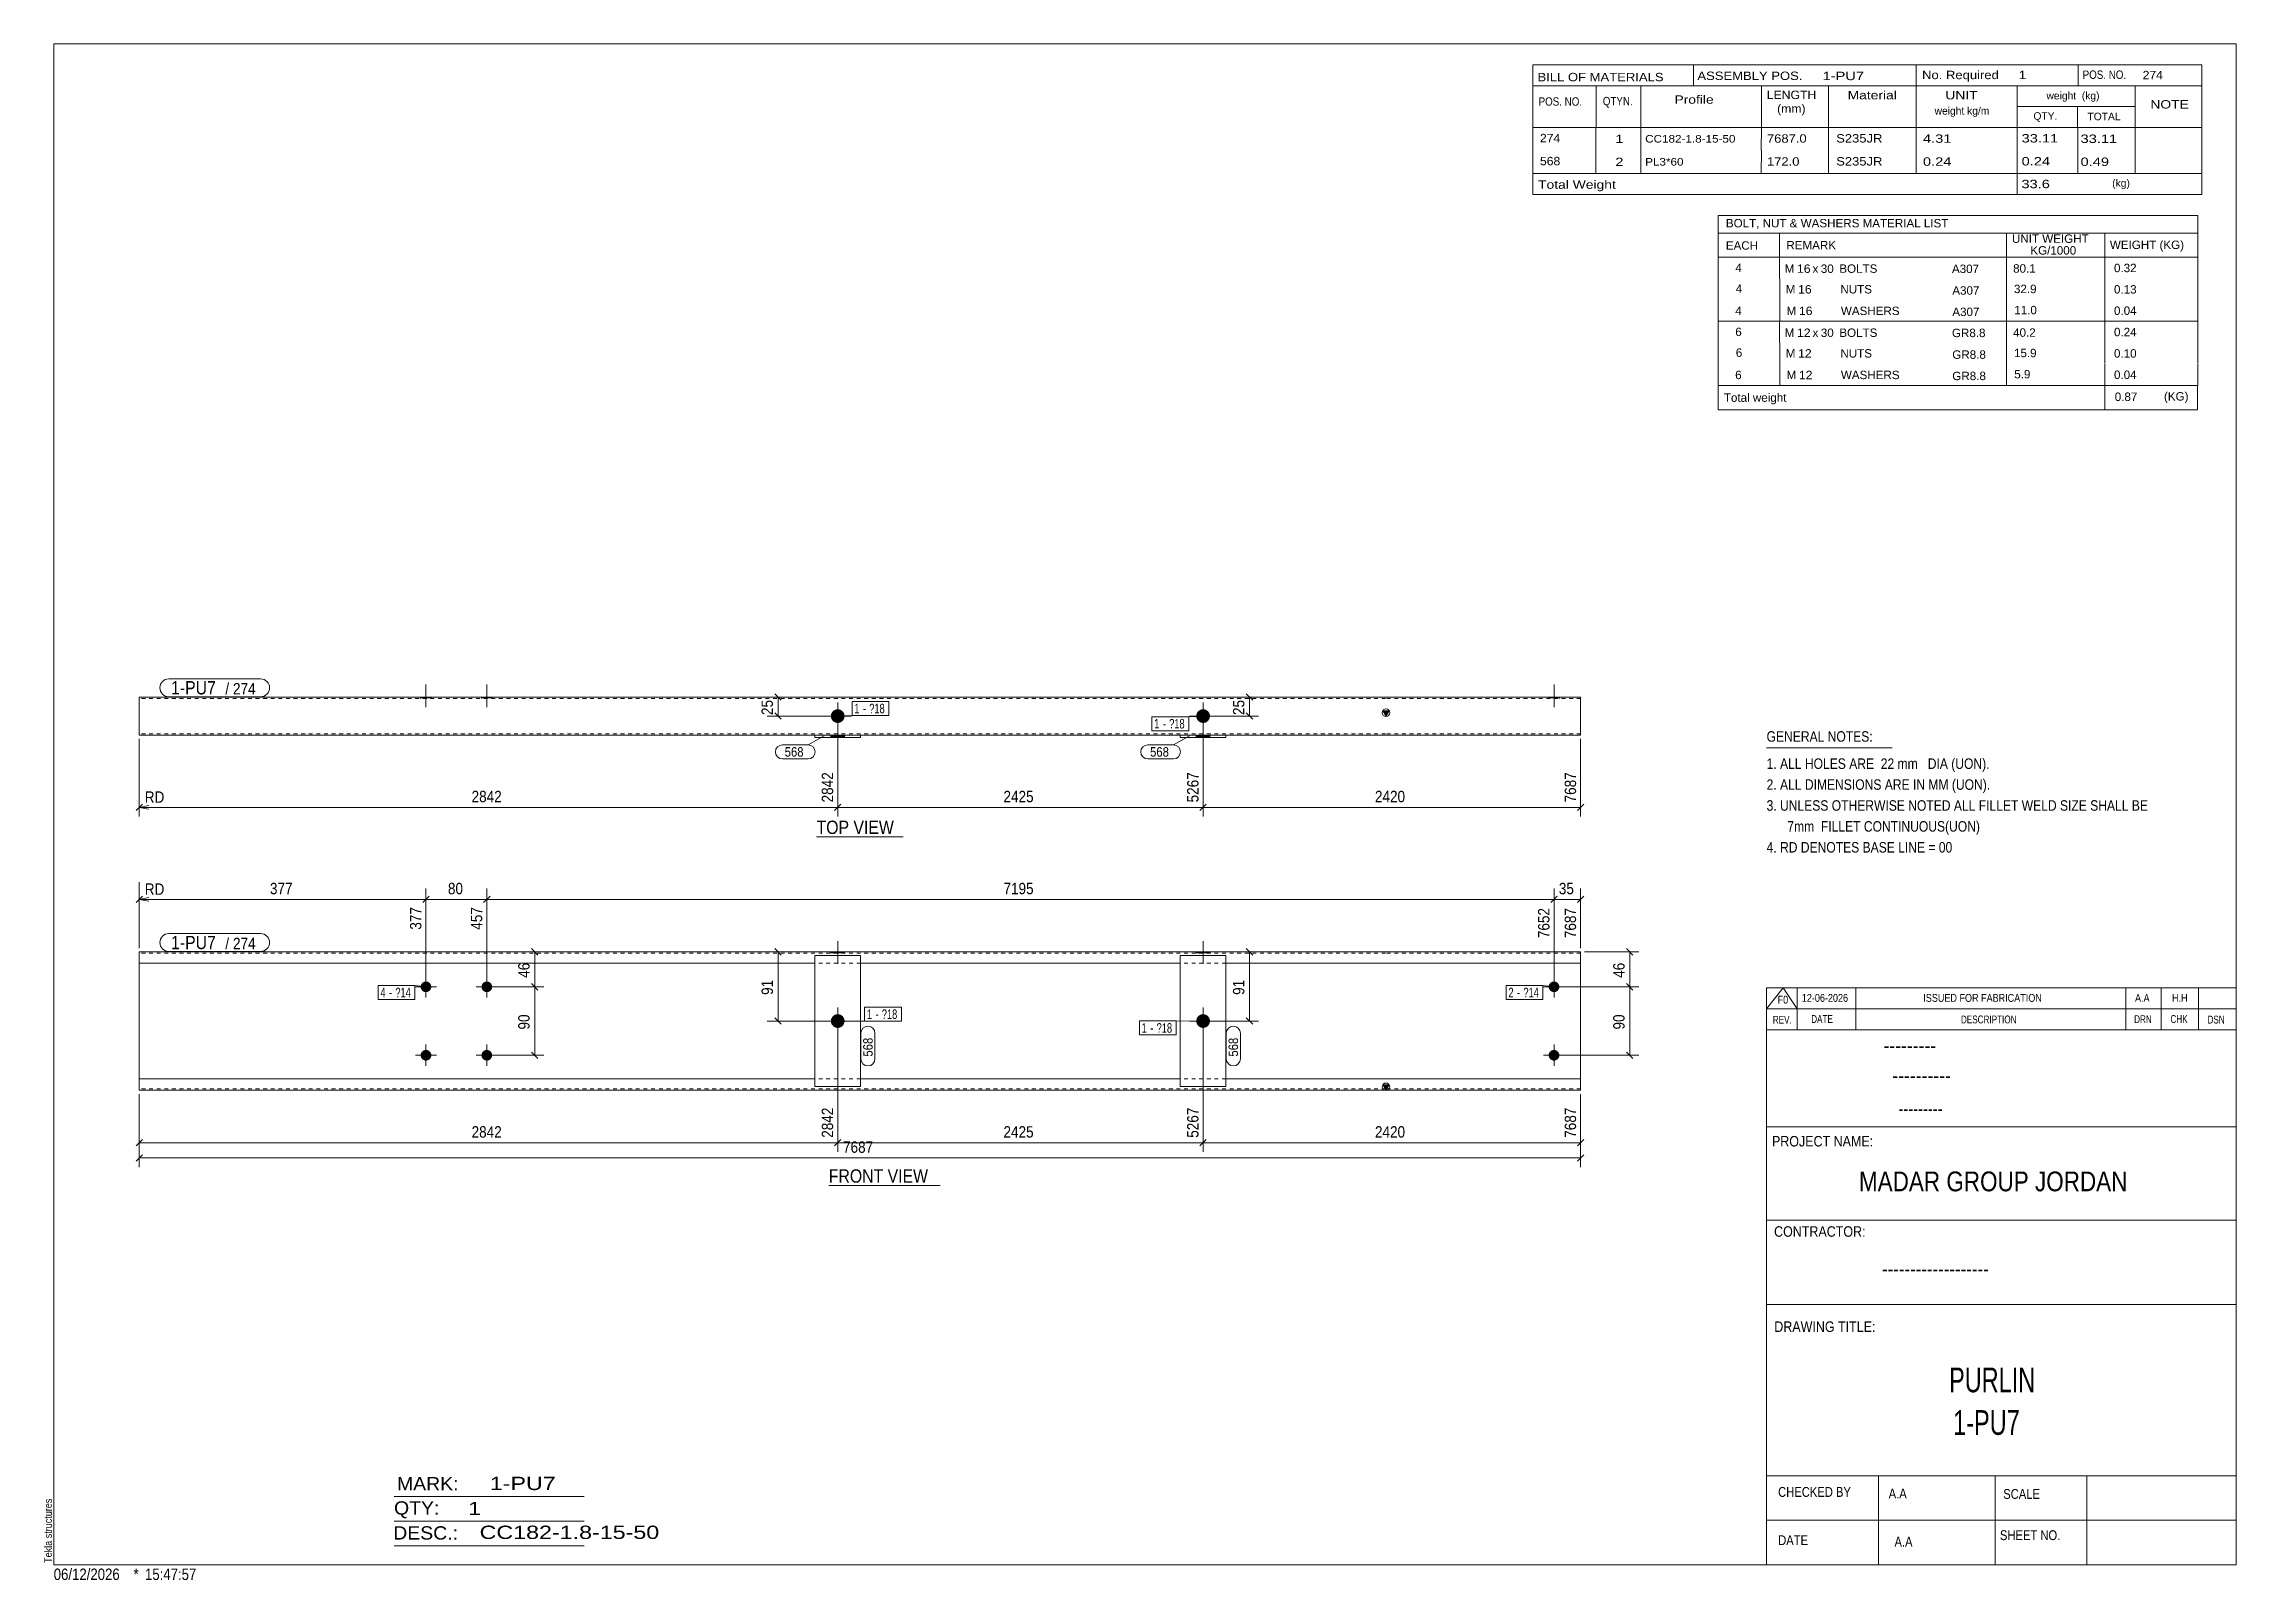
# Model space of a CAD drawing. Header units: millimetres. Extents: x 2 to 579, y 1 to 405.
import ezdxf

# ---------------------------------------------------------------- set-up
doc = ezdxf.new("R2010")
doc.units = ezdxf.units.MM
doc.linetypes.add('XKITLINE00', pattern=[0])
doc.linetypes.add('XKITLINE01', pattern=[4, 1, -1, 1, -1])
for name, color, linetype, lineweight in [('Bolt', 3, 'Continuous', 0), ('BoltMark', 7, 'Continuous', 0), ('Dimensions', 7, 'Continuous', 0), ('DrawingSheet', 5, 'Continuous', 0), ('OtherObjectType', 7, 'Continuous', 0), ('Part', 2, 'Continuous', 0), ('PartMark', 7, 'Continuous', 0)]:
    doc.layers.add(name, color=color, linetype=linetype, lineweight=lineweight)
doc.styles.add('@ARIAL_UNICODE_MS_BOLD', font='ARIAL.TTF')
doc.styles.add('ARIAL', font='ARIAL.TTF')
doc.styles.add('ARIAL_NARROW', font='ARIALN.TTF')
doc.styles.add('COMIC_SANS_MS_BOLD', font='COMICBD.TTF')
doc.styles.add('SWIS721_EX_BT', font='ARIAL.TTF')
doc.styles.add('SWISSE', font='ARIAL.TTF')

# ---------------------------------------------------------------- blocks, each defined once
blk = doc.blocks.new('*A1')
at = {"layer": 'Bolt'}
blk.add_hatch(color=3, dxfattribs=at).paths.add_polyline_path([(305.49, 165.84), (305.49, 166.2), (309.09, 166.2), (309.09, 165.84)], flags=17)
at = {"layer": 'Bolt', "color": 3, "linetype": 'XKITLINE00', "lineweight": 0}
for p, q in [((307.29, 169.02), (307.29, 163.02)), ((305.49, 166.2), (305.49, 165.84)), ((309.09, 166.2), (309.09, 165.84))]:
    blk.add_line(p, q, dxfattribs=at)
blk = doc.blocks.new('*A2')
at = {"layer": 'Bolt'}
blk.add_hatch(color=3, dxfattribs=at).paths.add_polyline_path([(209.39, 165.84), (209.39, 166.2), (212.99, 166.2), (212.99, 165.84)], flags=17)
at = {"layer": 'Bolt', "color": 3, "linetype": 'XKITLINE00', "lineweight": 0}
for p, q in [((211.19, 169.02), (211.19, 163.02)), ((209.39, 166.2), (209.39, 165.84)), ((212.99, 166.2), (212.99, 165.84))]:
    blk.add_line(p, q, dxfattribs=at)
blk = doc.blocks.new('*A3')
at = {"layer": 'Bolt'}
for points in [[(399.62, 158.4), (399.66, 158.4), (399.69, 158.4), (399.73, 158.39), (399.76, 158.39), (399.79, 158.38), (399.83, 158.38), (399.86, 158.37), (399.89, 158.37), (399.93, 158.36), (399.96, 158.35), (399.99, 158.34), (400.03, 158.33), (400.06, 158.32), (400.09, 158.31), (400.12, 158.29), (400.16, 158.28), (400.19, 158.27), (400.22, 158.25), (400.25, 158.23), (400.28, 158.22), (400.31, 158.2), (400.34, 158.18), (400.37, 158.16), (400.39, 158.14), (400.42, 158.12), (400.45, 158.1), (400.48, 158.08), (400.5, 158.06), (400.53, 158.04), (400.55, 158.01), (400.58, 157.99), (400.6, 157.97), (400.63, 157.94), (400.65, 157.91), (400.67, 157.89), (400.69, 157.86), (400.71, 157.83), (400.73, 157.81), (400.75, 157.78), (400.77, 157.75), (400.79, 157.72), (400.81, 157.69), (400.82, 157.66), (400.84, 157.63), (400.85, 157.6), (400.87, 157.57), (400.88, 157.54), (400.89, 157.5), (400.91, 157.47), (400.92, 157.44), (400.93, 157.41), (400.94, 157.37), (400.95, 157.34), (400.95, 157.31), (400.96, 157.27), (400.97, 157.24), (400.97, 157.21), (400.98, 157.17), (400.98, 157.14), (400.98, 157.1), (400.99, 157.07), (400.99, 157.03), (400.99, 157), (400.99, 156.97), (400.99, 156.93), (400.98, 156.9), (400.98, 156.86), (400.98, 156.83), (400.97, 156.79), (400.97, 156.76), (400.96, 156.73), (400.95, 156.69), (400.95, 156.66), (400.94, 156.63), (400.93, 156.59), (400.92, 156.56), (400.91, 156.53), (400.89, 156.5), (400.88, 156.46), (400.87, 156.43), (400.85, 156.4), (400.84, 156.37), (400.82, 156.34), (400.81, 156.31), (400.79, 156.28), (400.77, 156.25), (400.75, 156.22), (400.73, 156.19), (400.71, 156.17), (400.69, 156.14), (400.67, 156.11), (400.65, 156.09), (400.63, 156.06), (400.6, 156.03), (400.58, 156.01), (400.55, 155.99), (400.53, 155.96), (400.5, 155.94), (400.48, 155.92), (400.45, 155.9), (400.42, 155.88), (400.39, 155.86), (400.37, 155.84), (400.34, 155.82), (400.31, 155.8), (400.28, 155.78), (400.25, 155.77), (400.22, 155.75), (400.19, 155.73), (400.16, 155.72), (400.12, 155.71), (400.09, 155.69), (400.06, 155.68), (400.03, 155.67), (399.99, 155.66), (399.96, 155.65), (399.93, 155.64), (399.89, 155.63), (399.86, 155.63), (399.83, 155.62), (399.79, 155.62), (399.76, 155.61), (399.73, 155.61), (399.69, 155.6), (399.66, 155.6), (399.62, 155.6), (399.59, 155.6), (399.55, 155.6), (399.52, 155.6), (399.48, 155.6), (399.45, 155.61), (399.42, 155.61), (399.38, 155.62), (399.35, 155.62), (399.31, 155.63), (399.28, 155.63), (399.25, 155.64), (399.21, 155.65), (399.18, 155.66), (399.15, 155.67), (399.12, 155.68), (399.08, 155.69), (399.05, 155.71), (399.02, 155.72), (398.99, 155.73), (398.96, 155.75), (398.93, 155.77), (398.9, 155.78), (398.87, 155.8), (398.84, 155.82), (398.81, 155.84), (398.78, 155.86), (398.75, 155.88), (398.73, 155.9), (398.7, 155.92), (398.67, 155.94), (398.65, 155.96), (398.62, 155.99), (398.6, 156.01), (398.57, 156.03), (398.55, 156.06), (398.53, 156.09), (398.51, 156.11), (398.48, 156.14), (398.46, 156.17), (398.44, 156.19), (398.42, 156.22), (398.41, 156.25), (398.39, 156.28), (398.37, 156.31), (398.35, 156.34), (398.34, 156.37), (398.32, 156.4), (398.31, 156.43), (398.29, 156.46), (398.28, 156.5), (398.27, 156.53), (398.26, 156.56), (398.25, 156.59), (398.24, 156.63), (398.23, 156.66), (398.22, 156.69), (398.21, 156.73), (398.21, 156.76), (398.2, 156.79), (398.2, 156.83), (398.19, 156.86), (398.19, 156.9), (398.19, 156.93), (398.19, 156.97), (398.19, 157), (398.19, 157.03), (398.19, 157.07), (398.19, 157.1), (398.19, 157.14), (398.2, 157.17), (398.2, 157.21), (398.21, 157.24), (398.21, 157.27), (398.22, 157.31), (398.23, 157.34), (398.24, 157.37), (398.25, 157.41), (398.26, 157.44), (398.27, 157.47), (398.28, 157.5), (398.29, 157.54), (398.31, 157.57), (398.32, 157.6), (398.34, 157.63), (398.35, 157.66), (398.37, 157.69), (398.39, 157.72), (398.41, 157.75), (398.42, 157.78), (398.44, 157.81), (398.46, 157.83), (398.48, 157.86), (398.51, 157.89), (398.53, 157.91), (398.55, 157.94), (398.57, 157.97), (398.6, 157.99), (398.62, 158.01), (398.65, 158.04), (398.67, 158.06), (398.7, 158.08), (398.73, 158.1), (398.75, 158.12), (398.78, 158.14), (398.81, 158.16), (398.84, 158.18), (398.87, 158.2), (398.9, 158.22), (398.93, 158.23), (398.96, 158.25), (398.99, 158.27), (399.02, 158.28), (399.05, 158.29), (399.08, 158.31), (399.12, 158.32), (399.15, 158.33), (399.18, 158.34), (399.21, 158.35), (399.25, 158.36), (399.28, 158.37), (399.31, 158.37), (399.35, 158.38), (399.38, 158.38), (399.42, 158.39), (399.45, 158.39), (399.48, 158.4), (399.52, 158.4), (399.55, 158.4), (399.59, 158.4)], [(399.62, 140.4), (399.66, 140.4), (399.69, 140.4), (399.73, 140.39), (399.76, 140.39), (399.79, 140.38), (399.83, 140.38), (399.86, 140.37), (399.89, 140.37), (399.93, 140.36), (399.96, 140.35), (399.99, 140.34), (400.03, 140.33), (400.06, 140.32), (400.09, 140.31), (400.12, 140.29), (400.16, 140.28), (400.19, 140.27), (400.22, 140.25), (400.25, 140.23), (400.28, 140.22), (400.31, 140.2), (400.34, 140.18), (400.37, 140.16), (400.39, 140.14), (400.42, 140.12), (400.45, 140.1), (400.48, 140.08), (400.5, 140.06), (400.53, 140.04), (400.55, 140.01), (400.58, 139.99), (400.6, 139.97), (400.63, 139.94), (400.65, 139.91), (400.67, 139.89), (400.69, 139.86), (400.71, 139.83), (400.73, 139.81), (400.75, 139.78), (400.77, 139.75), (400.79, 139.72), (400.81, 139.69), (400.82, 139.66), (400.84, 139.63), (400.85, 139.6), (400.87, 139.57), (400.88, 139.54), (400.89, 139.5), (400.91, 139.47), (400.92, 139.44), (400.93, 139.41), (400.94, 139.37), (400.95, 139.34), (400.95, 139.31), (400.96, 139.27), (400.97, 139.24), (400.97, 139.21), (400.98, 139.17), (400.98, 139.14), (400.98, 139.1), (400.99, 139.07), (400.99, 139.03), (400.99, 139), (400.99, 138.97), (400.99, 138.93), (400.98, 138.9), (400.98, 138.86), (400.98, 138.83), (400.97, 138.79), (400.97, 138.76), (400.96, 138.73), (400.95, 138.69), (400.95, 138.66), (400.94, 138.63), (400.93, 138.59), (400.92, 138.56), (400.91, 138.53), (400.89, 138.5), (400.88, 138.46), (400.87, 138.43), (400.85, 138.4), (400.84, 138.37), (400.82, 138.34), (400.81, 138.31), (400.79, 138.28), (400.77, 138.25), (400.75, 138.22), (400.73, 138.19), (400.71, 138.17), (400.69, 138.14), (400.67, 138.11), (400.65, 138.09), (400.63, 138.06), (400.6, 138.03), (400.58, 138.01), (400.55, 137.99), (400.53, 137.96), (400.5, 137.94), (400.48, 137.92), (400.45, 137.9), (400.42, 137.88), (400.39, 137.86), (400.37, 137.84), (400.34, 137.82), (400.31, 137.8), (400.28, 137.78), (400.25, 137.77), (400.22, 137.75), (400.19, 137.73), (400.16, 137.72), (400.12, 137.71), (400.09, 137.69), (400.06, 137.68), (400.03, 137.67), (399.99, 137.66), (399.96, 137.65), (399.93, 137.64), (399.89, 137.63), (399.86, 137.63), (399.83, 137.62), (399.79, 137.62), (399.76, 137.61), (399.73, 137.61), (399.69, 137.6), (399.66, 137.6), (399.62, 137.6), (399.59, 137.6), (399.55, 137.6), (399.52, 137.6), (399.48, 137.6), (399.45, 137.61), (399.42, 137.61), (399.38, 137.62), (399.35, 137.62), (399.31, 137.63), (399.28, 137.63), (399.25, 137.64), (399.21, 137.65), (399.18, 137.66), (399.15, 137.67), (399.12, 137.68), (399.08, 137.69), (399.05, 137.71), (399.02, 137.72), (398.99, 137.73), (398.96, 137.75), (398.93, 137.77), (398.9, 137.78), (398.87, 137.8), (398.84, 137.82), (398.81, 137.84), (398.78, 137.86), (398.75, 137.88), (398.73, 137.9), (398.7, 137.92), (398.67, 137.94), (398.65, 137.96), (398.62, 137.99), (398.6, 138.01), (398.57, 138.03), (398.55, 138.06), (398.53, 138.09), (398.51, 138.11), (398.48, 138.14), (398.46, 138.17), (398.44, 138.19), (398.42, 138.22), (398.41, 138.25), (398.39, 138.28), (398.37, 138.31), (398.35, 138.34), (398.34, 138.37), (398.32, 138.4), (398.31, 138.43), (398.29, 138.46), (398.28, 138.5), (398.27, 138.53), (398.26, 138.56), (398.25, 138.59), (398.24, 138.63), (398.23, 138.66), (398.22, 138.69), (398.21, 138.73), (398.21, 138.76), (398.2, 138.79), (398.2, 138.83), (398.19, 138.86), (398.19, 138.9), (398.19, 138.93), (398.19, 138.97), (398.19, 139), (398.19, 139.03), (398.19, 139.07), (398.19, 139.1), (398.19, 139.14), (398.2, 139.17), (398.2, 139.21), (398.21, 139.24), (398.21, 139.27), (398.22, 139.31), (398.23, 139.34), (398.24, 139.37), (398.25, 139.41), (398.26, 139.44), (398.27, 139.47), (398.28, 139.5), (398.29, 139.54), (398.31, 139.57), (398.32, 139.6), (398.34, 139.63), (398.35, 139.66), (398.37, 139.69), (398.39, 139.72), (398.41, 139.75), (398.42, 139.78), (398.44, 139.81), (398.46, 139.83), (398.48, 139.86), (398.51, 139.89), (398.53, 139.91), (398.55, 139.94), (398.57, 139.97), (398.6, 139.99), (398.62, 140.01), (398.65, 140.04), (398.67, 140.06), (398.7, 140.08), (398.73, 140.1), (398.75, 140.12), (398.78, 140.14), (398.81, 140.16), (398.84, 140.18), (398.87, 140.2), (398.9, 140.22), (398.93, 140.23), (398.96, 140.25), (398.99, 140.27), (399.02, 140.28), (399.05, 140.29), (399.08, 140.31), (399.12, 140.32), (399.15, 140.33), (399.18, 140.34), (399.21, 140.35), (399.25, 140.36), (399.28, 140.37), (399.31, 140.37), (399.35, 140.38), (399.38, 140.38), (399.42, 140.39), (399.45, 140.39), (399.48, 140.4), (399.52, 140.4), (399.55, 140.4), (399.59, 140.4)]]:
    blk.add_hatch(color=3, dxfattribs=at).paths.add_polyline_path(points, flags=17)
at = {"layer": 'Bolt', "color": 3, "linetype": 'XKITLINE00', "lineweight": 0}
for p, q in [((402.39, 157), (396.79, 157)), ((399.59, 154.2), (399.59, 159.8)), ((402.39, 139), (396.79, 139)), ((399.59, 136.2), (399.59, 141.8))]:
    blk.add_line(p, q, dxfattribs=at)
blk = doc.blocks.new('*A4')
at = {"layer": 'Bolt'}
for points in [[(102.93, 158.4), (102.97, 158.4), (103, 158.4), (103.04, 158.39), (103.07, 158.39), (103.11, 158.38), (103.14, 158.38), (103.17, 158.37), (103.21, 158.37), (103.24, 158.36), (103.27, 158.35), (103.31, 158.34), (103.34, 158.33), (103.37, 158.32), (103.4, 158.31), (103.44, 158.29), (103.47, 158.28), (103.5, 158.27), (103.53, 158.25), (103.56, 158.23), (103.59, 158.22), (103.62, 158.2), (103.65, 158.18), (103.68, 158.16), (103.71, 158.14), (103.73, 158.12), (103.76, 158.1), (103.79, 158.08), (103.81, 158.06), (103.84, 158.04), (103.87, 158.01), (103.89, 157.99), (103.91, 157.97), (103.94, 157.94), (103.96, 157.91), (103.98, 157.89), (104, 157.86), (104.02, 157.83), (104.04, 157.81), (104.06, 157.78), (104.08, 157.75), (104.1, 157.72), (104.12, 157.69), (104.13, 157.66), (104.15, 157.63), (104.17, 157.6), (104.18, 157.57), (104.19, 157.54), (104.21, 157.5), (104.22, 157.47), (104.23, 157.44), (104.24, 157.41), (104.25, 157.37), (104.26, 157.34), (104.27, 157.31), (104.27, 157.27), (104.28, 157.24), (104.28, 157.21), (104.29, 157.17), (104.29, 157.14), (104.3, 157.1), (104.3, 157.07), (104.3, 157.03), (104.3, 157), (104.3, 156.97), (104.3, 156.93), (104.3, 156.9), (104.29, 156.86), (104.29, 156.83), (104.28, 156.79), (104.28, 156.76), (104.27, 156.73), (104.27, 156.69), (104.26, 156.66), (104.25, 156.63), (104.24, 156.59), (104.23, 156.56), (104.22, 156.53), (104.21, 156.5), (104.19, 156.46), (104.18, 156.43), (104.17, 156.4), (104.15, 156.37), (104.13, 156.34), (104.12, 156.31), (104.1, 156.28), (104.08, 156.25), (104.06, 156.22), (104.04, 156.19), (104.02, 156.17), (104, 156.14), (103.98, 156.11), (103.96, 156.09), (103.94, 156.06), (103.91, 156.03), (103.89, 156.01), (103.87, 155.99), (103.84, 155.96), (103.81, 155.94), (103.79, 155.92), (103.76, 155.9), (103.73, 155.88), (103.71, 155.86), (103.68, 155.84), (103.65, 155.82), (103.62, 155.8), (103.59, 155.78), (103.56, 155.77), (103.53, 155.75), (103.5, 155.73), (103.47, 155.72), (103.44, 155.71), (103.4, 155.69), (103.37, 155.68), (103.34, 155.67), (103.31, 155.66), (103.27, 155.65), (103.24, 155.64), (103.21, 155.63), (103.17, 155.63), (103.14, 155.62), (103.11, 155.62), (103.07, 155.61), (103.04, 155.61), (103, 155.6), (102.97, 155.6), (102.93, 155.6), (102.9, 155.6), (102.87, 155.6), (102.83, 155.6), (102.8, 155.6), (102.76, 155.61), (102.73, 155.61), (102.69, 155.62), (102.66, 155.62), (102.63, 155.63), (102.59, 155.63), (102.56, 155.64), (102.53, 155.65), (102.49, 155.66), (102.46, 155.67), (102.43, 155.68), (102.4, 155.69), (102.36, 155.71), (102.33, 155.72), (102.3, 155.73), (102.27, 155.75), (102.24, 155.77), (102.21, 155.78), (102.18, 155.8), (102.15, 155.82), (102.12, 155.84), (102.09, 155.86), (102.07, 155.88), (102.04, 155.9), (102.01, 155.92), (101.99, 155.94), (101.96, 155.96), (101.93, 155.99), (101.91, 156.01), (101.89, 156.03), (101.86, 156.06), (101.84, 156.09), (101.82, 156.11), (101.8, 156.14), (101.78, 156.17), (101.76, 156.19), (101.74, 156.22), (101.72, 156.25), (101.7, 156.28), (101.68, 156.31), (101.67, 156.34), (101.65, 156.37), (101.63, 156.4), (101.62, 156.43), (101.61, 156.46), (101.59, 156.5), (101.58, 156.53), (101.57, 156.56), (101.56, 156.59), (101.55, 156.63), (101.54, 156.66), (101.53, 156.69), (101.53, 156.73), (101.52, 156.76), (101.52, 156.79), (101.51, 156.83), (101.51, 156.86), (101.5, 156.9), (101.5, 156.93), (101.5, 156.97), (101.5, 157), (101.5, 157.03), (101.5, 157.07), (101.5, 157.1), (101.51, 157.14), (101.51, 157.17), (101.52, 157.21), (101.52, 157.24), (101.53, 157.27), (101.53, 157.31), (101.54, 157.34), (101.55, 157.37), (101.56, 157.41), (101.57, 157.44), (101.58, 157.47), (101.59, 157.5), (101.61, 157.54), (101.62, 157.57), (101.63, 157.6), (101.65, 157.63), (101.67, 157.66), (101.68, 157.69), (101.7, 157.72), (101.72, 157.75), (101.74, 157.78), (101.76, 157.81), (101.78, 157.83), (101.8, 157.86), (101.82, 157.89), (101.84, 157.91), (101.86, 157.94), (101.89, 157.97), (101.91, 157.99), (101.93, 158.01), (101.96, 158.04), (101.99, 158.06), (102.01, 158.08), (102.04, 158.1), (102.07, 158.12), (102.09, 158.14), (102.12, 158.16), (102.15, 158.18), (102.18, 158.2), (102.21, 158.22), (102.24, 158.23), (102.27, 158.25), (102.3, 158.27), (102.33, 158.28), (102.36, 158.29), (102.4, 158.31), (102.43, 158.32), (102.46, 158.33), (102.49, 158.34), (102.53, 158.35), (102.56, 158.36), (102.59, 158.37), (102.63, 158.37), (102.66, 158.38), (102.69, 158.38), (102.73, 158.39), (102.76, 158.39), (102.8, 158.4), (102.83, 158.4), (102.87, 158.4), (102.9, 158.4)], [(118.93, 158.4), (118.97, 158.4), (119, 158.4), (119.04, 158.39), (119.07, 158.39), (119.11, 158.38), (119.14, 158.38), (119.17, 158.37), (119.21, 158.37), (119.24, 158.36), (119.27, 158.35), (119.31, 158.34), (119.34, 158.33), (119.37, 158.32), (119.4, 158.31), (119.44, 158.29), (119.47, 158.28), (119.5, 158.27), (119.53, 158.25), (119.56, 158.23), (119.59, 158.22), (119.62, 158.2), (119.65, 158.18), (119.68, 158.16), (119.71, 158.14), (119.73, 158.12), (119.76, 158.1), (119.79, 158.08), (119.81, 158.06), (119.84, 158.04), (119.87, 158.01), (119.89, 157.99), (119.91, 157.97), (119.94, 157.94), (119.96, 157.91), (119.98, 157.89), (120, 157.86), (120.02, 157.83), (120.04, 157.81), (120.06, 157.78), (120.08, 157.75), (120.1, 157.72), (120.12, 157.69), (120.13, 157.66), (120.15, 157.63), (120.17, 157.6), (120.18, 157.57), (120.19, 157.54), (120.21, 157.5), (120.22, 157.47), (120.23, 157.44), (120.24, 157.41), (120.25, 157.37), (120.26, 157.34), (120.27, 157.31), (120.27, 157.27), (120.28, 157.24), (120.28, 157.21), (120.29, 157.17), (120.29, 157.14), (120.3, 157.1), (120.3, 157.07), (120.3, 157.03), (120.3, 157), (120.3, 156.97), (120.3, 156.93), (120.3, 156.9), (120.29, 156.86), (120.29, 156.83), (120.28, 156.79), (120.28, 156.76), (120.27, 156.73), (120.27, 156.69), (120.26, 156.66), (120.25, 156.63), (120.24, 156.59), (120.23, 156.56), (120.22, 156.53), (120.21, 156.5), (120.19, 156.46), (120.18, 156.43), (120.17, 156.4), (120.15, 156.37), (120.13, 156.34), (120.12, 156.31), (120.1, 156.28), (120.08, 156.25), (120.06, 156.22), (120.04, 156.19), (120.02, 156.17), (120, 156.14), (119.98, 156.11), (119.96, 156.09), (119.94, 156.06), (119.91, 156.03), (119.89, 156.01), (119.87, 155.99), (119.84, 155.96), (119.81, 155.94), (119.79, 155.92), (119.76, 155.9), (119.73, 155.88), (119.71, 155.86), (119.68, 155.84), (119.65, 155.82), (119.62, 155.8), (119.59, 155.78), (119.56, 155.77), (119.53, 155.75), (119.5, 155.73), (119.47, 155.72), (119.44, 155.71), (119.4, 155.69), (119.37, 155.68), (119.34, 155.67), (119.31, 155.66), (119.27, 155.65), (119.24, 155.64), (119.21, 155.63), (119.17, 155.63), (119.14, 155.62), (119.11, 155.62), (119.07, 155.61), (119.04, 155.61), (119, 155.6), (118.97, 155.6), (118.93, 155.6), (118.9, 155.6), (118.87, 155.6), (118.83, 155.6), (118.8, 155.6), (118.76, 155.61), (118.73, 155.61), (118.69, 155.62), (118.66, 155.62), (118.63, 155.63), (118.59, 155.63), (118.56, 155.64), (118.53, 155.65), (118.49, 155.66), (118.46, 155.67), (118.43, 155.68), (118.4, 155.69), (118.36, 155.71), (118.33, 155.72), (118.3, 155.73), (118.27, 155.75), (118.24, 155.77), (118.21, 155.78), (118.18, 155.8), (118.15, 155.82), (118.12, 155.84), (118.09, 155.86), (118.07, 155.88), (118.04, 155.9), (118.01, 155.92), (117.99, 155.94), (117.96, 155.96), (117.93, 155.99), (117.91, 156.01), (117.89, 156.03), (117.86, 156.06), (117.84, 156.09), (117.82, 156.11), (117.8, 156.14), (117.78, 156.17), (117.76, 156.19), (117.74, 156.22), (117.72, 156.25), (117.7, 156.28), (117.68, 156.31), (117.67, 156.34), (117.65, 156.37), (117.63, 156.4), (117.62, 156.43), (117.61, 156.46), (117.59, 156.5), (117.58, 156.53), (117.57, 156.56), (117.56, 156.59), (117.55, 156.63), (117.54, 156.66), (117.53, 156.69), (117.53, 156.73), (117.52, 156.76), (117.52, 156.79), (117.51, 156.83), (117.51, 156.86), (117.5, 156.9), (117.5, 156.93), (117.5, 156.97), (117.5, 157), (117.5, 157.03), (117.5, 157.07), (117.5, 157.1), (117.51, 157.14), (117.51, 157.17), (117.52, 157.21), (117.52, 157.24), (117.53, 157.27), (117.53, 157.31), (117.54, 157.34), (117.55, 157.37), (117.56, 157.41), (117.57, 157.44), (117.58, 157.47), (117.59, 157.5), (117.61, 157.54), (117.62, 157.57), (117.63, 157.6), (117.65, 157.63), (117.67, 157.66), (117.68, 157.69), (117.7, 157.72), (117.72, 157.75), (117.74, 157.78), (117.76, 157.81), (117.78, 157.83), (117.8, 157.86), (117.82, 157.89), (117.84, 157.91), (117.86, 157.94), (117.89, 157.97), (117.91, 157.99), (117.93, 158.01), (117.96, 158.04), (117.99, 158.06), (118.01, 158.08), (118.04, 158.1), (118.07, 158.12), (118.09, 158.14), (118.12, 158.16), (118.15, 158.18), (118.18, 158.2), (118.21, 158.22), (118.24, 158.23), (118.27, 158.25), (118.3, 158.27), (118.33, 158.28), (118.36, 158.29), (118.4, 158.31), (118.43, 158.32), (118.46, 158.33), (118.49, 158.34), (118.53, 158.35), (118.56, 158.36), (118.59, 158.37), (118.63, 158.37), (118.66, 158.38), (118.69, 158.38), (118.73, 158.39), (118.76, 158.39), (118.8, 158.4), (118.83, 158.4), (118.87, 158.4), (118.9, 158.4)], [(102.93, 140.4), (102.97, 140.4), (103, 140.4), (103.04, 140.39), (103.07, 140.39), (103.11, 140.38), (103.14, 140.38), (103.17, 140.37), (103.21, 140.37), (103.24, 140.36), (103.27, 140.35), (103.31, 140.34), (103.34, 140.33), (103.37, 140.32), (103.4, 140.31), (103.44, 140.29), (103.47, 140.28), (103.5, 140.27), (103.53, 140.25), (103.56, 140.23), (103.59, 140.22), (103.62, 140.2), (103.65, 140.18), (103.68, 140.16), (103.71, 140.14), (103.73, 140.12), (103.76, 140.1), (103.79, 140.08), (103.81, 140.06), (103.84, 140.04), (103.87, 140.01), (103.89, 139.99), (103.91, 139.97), (103.94, 139.94), (103.96, 139.91), (103.98, 139.89), (104, 139.86), (104.02, 139.83), (104.04, 139.81), (104.06, 139.78), (104.08, 139.75), (104.1, 139.72), (104.12, 139.69), (104.13, 139.66), (104.15, 139.63), (104.17, 139.6), (104.18, 139.57), (104.19, 139.54), (104.21, 139.5), (104.22, 139.47), (104.23, 139.44), (104.24, 139.41), (104.25, 139.37), (104.26, 139.34), (104.27, 139.31), (104.27, 139.27), (104.28, 139.24), (104.28, 139.21), (104.29, 139.17), (104.29, 139.14), (104.3, 139.1), (104.3, 139.07), (104.3, 139.03), (104.3, 139), (104.3, 138.97), (104.3, 138.93), (104.3, 138.9), (104.29, 138.86), (104.29, 138.83), (104.28, 138.79), (104.28, 138.76), (104.27, 138.73), (104.27, 138.69), (104.26, 138.66), (104.25, 138.63), (104.24, 138.59), (104.23, 138.56), (104.22, 138.53), (104.21, 138.5), (104.19, 138.46), (104.18, 138.43), (104.17, 138.4), (104.15, 138.37), (104.13, 138.34), (104.12, 138.31), (104.1, 138.28), (104.08, 138.25), (104.06, 138.22), (104.04, 138.19), (104.02, 138.17), (104, 138.14), (103.98, 138.11), (103.96, 138.09), (103.94, 138.06), (103.91, 138.03), (103.89, 138.01), (103.87, 137.99), (103.84, 137.96), (103.81, 137.94), (103.79, 137.92), (103.76, 137.9), (103.73, 137.88), (103.71, 137.86), (103.68, 137.84), (103.65, 137.82), (103.62, 137.8), (103.59, 137.78), (103.56, 137.77), (103.53, 137.75), (103.5, 137.73), (103.47, 137.72), (103.44, 137.71), (103.4, 137.69), (103.37, 137.68), (103.34, 137.67), (103.31, 137.66), (103.27, 137.65), (103.24, 137.64), (103.21, 137.63), (103.17, 137.63), (103.14, 137.62), (103.11, 137.62), (103.07, 137.61), (103.04, 137.61), (103, 137.6), (102.97, 137.6), (102.93, 137.6), (102.9, 137.6), (102.87, 137.6), (102.83, 137.6), (102.8, 137.6), (102.76, 137.61), (102.73, 137.61), (102.69, 137.62), (102.66, 137.62), (102.63, 137.63), (102.59, 137.63), (102.56, 137.64), (102.53, 137.65), (102.49, 137.66), (102.46, 137.67), (102.43, 137.68), (102.4, 137.69), (102.36, 137.71), (102.33, 137.72), (102.3, 137.73), (102.27, 137.75), (102.24, 137.77), (102.21, 137.78), (102.18, 137.8), (102.15, 137.82), (102.12, 137.84), (102.09, 137.86), (102.07, 137.88), (102.04, 137.9), (102.01, 137.92), (101.99, 137.94), (101.96, 137.96), (101.93, 137.99), (101.91, 138.01), (101.89, 138.03), (101.86, 138.06), (101.84, 138.09), (101.82, 138.11), (101.8, 138.14), (101.78, 138.17), (101.76, 138.19), (101.74, 138.22), (101.72, 138.25), (101.7, 138.28), (101.68, 138.31), (101.67, 138.34), (101.65, 138.37), (101.63, 138.4), (101.62, 138.43), (101.61, 138.46), (101.59, 138.5), (101.58, 138.53), (101.57, 138.56), (101.56, 138.59), (101.55, 138.63), (101.54, 138.66), (101.53, 138.69), (101.53, 138.73), (101.52, 138.76), (101.52, 138.79), (101.51, 138.83), (101.51, 138.86), (101.5, 138.9), (101.5, 138.93), (101.5, 138.97), (101.5, 139), (101.5, 139.03), (101.5, 139.07), (101.5, 139.1), (101.51, 139.14), (101.51, 139.17), (101.52, 139.21), (101.52, 139.24), (101.53, 139.27), (101.53, 139.31), (101.54, 139.34), (101.55, 139.37), (101.56, 139.41), (101.57, 139.44), (101.58, 139.47), (101.59, 139.5), (101.61, 139.54), (101.62, 139.57), (101.63, 139.6), (101.65, 139.63), (101.67, 139.66), (101.68, 139.69), (101.7, 139.72), (101.72, 139.75), (101.74, 139.78), (101.76, 139.81), (101.78, 139.83), (101.8, 139.86), (101.82, 139.89), (101.84, 139.91), (101.86, 139.94), (101.89, 139.97), (101.91, 139.99), (101.93, 140.01), (101.96, 140.04), (101.99, 140.06), (102.01, 140.08), (102.04, 140.1), (102.07, 140.12), (102.09, 140.14), (102.12, 140.16), (102.15, 140.18), (102.18, 140.2), (102.21, 140.22), (102.24, 140.23), (102.27, 140.25), (102.3, 140.27), (102.33, 140.28), (102.36, 140.29), (102.4, 140.31), (102.43, 140.32), (102.46, 140.33), (102.49, 140.34), (102.53, 140.35), (102.56, 140.36), (102.59, 140.37), (102.63, 140.37), (102.66, 140.38), (102.69, 140.38), (102.73, 140.39), (102.76, 140.39), (102.8, 140.4), (102.83, 140.4), (102.87, 140.4), (102.9, 140.4)], [(118.93, 140.4), (118.97, 140.4), (119, 140.4), (119.04, 140.39), (119.07, 140.39), (119.11, 140.38), (119.14, 140.38), (119.17, 140.37), (119.21, 140.37), (119.24, 140.36), (119.27, 140.35), (119.31, 140.34), (119.34, 140.33), (119.37, 140.32), (119.4, 140.31), (119.44, 140.29), (119.47, 140.28), (119.5, 140.27), (119.53, 140.25), (119.56, 140.23), (119.59, 140.22), (119.62, 140.2), (119.65, 140.18), (119.68, 140.16), (119.71, 140.14), (119.73, 140.12), (119.76, 140.1), (119.79, 140.08), (119.81, 140.06), (119.84, 140.04), (119.87, 140.01), (119.89, 139.99), (119.91, 139.97), (119.94, 139.94), (119.96, 139.91), (119.98, 139.89), (120, 139.86), (120.02, 139.83), (120.04, 139.81), (120.06, 139.78), (120.08, 139.75), (120.1, 139.72), (120.12, 139.69), (120.13, 139.66), (120.15, 139.63), (120.17, 139.6), (120.18, 139.57), (120.19, 139.54), (120.21, 139.5), (120.22, 139.47), (120.23, 139.44), (120.24, 139.41), (120.25, 139.37), (120.26, 139.34), (120.27, 139.31), (120.27, 139.27), (120.28, 139.24), (120.28, 139.21), (120.29, 139.17), (120.29, 139.14), (120.3, 139.1), (120.3, 139.07), (120.3, 139.03), (120.3, 139), (120.3, 138.97), (120.3, 138.93), (120.3, 138.9), (120.29, 138.86), (120.29, 138.83), (120.28, 138.79), (120.28, 138.76), (120.27, 138.73), (120.27, 138.69), (120.26, 138.66), (120.25, 138.63), (120.24, 138.59), (120.23, 138.56), (120.22, 138.53), (120.21, 138.5), (120.19, 138.46), (120.18, 138.43), (120.17, 138.4), (120.15, 138.37), (120.13, 138.34), (120.12, 138.31), (120.1, 138.28), (120.08, 138.25), (120.06, 138.22), (120.04, 138.19), (120.02, 138.17), (120, 138.14), (119.98, 138.11), (119.96, 138.09), (119.94, 138.06), (119.91, 138.03), (119.89, 138.01), (119.87, 137.99), (119.84, 137.96), (119.81, 137.94), (119.79, 137.92), (119.76, 137.9), (119.73, 137.88), (119.71, 137.86), (119.68, 137.84), (119.65, 137.82), (119.62, 137.8), (119.59, 137.78), (119.56, 137.77), (119.53, 137.75), (119.5, 137.73), (119.47, 137.72), (119.44, 137.71), (119.4, 137.69), (119.37, 137.68), (119.34, 137.67), (119.31, 137.66), (119.27, 137.65), (119.24, 137.64), (119.21, 137.63), (119.17, 137.63), (119.14, 137.62), (119.11, 137.62), (119.07, 137.61), (119.04, 137.61), (119, 137.6), (118.97, 137.6), (118.93, 137.6), (118.9, 137.6), (118.87, 137.6), (118.83, 137.6), (118.8, 137.6), (118.76, 137.61), (118.73, 137.61), (118.69, 137.62), (118.66, 137.62), (118.63, 137.63), (118.59, 137.63), (118.56, 137.64), (118.53, 137.65), (118.49, 137.66), (118.46, 137.67), (118.43, 137.68), (118.4, 137.69), (118.36, 137.71), (118.33, 137.72), (118.3, 137.73), (118.27, 137.75), (118.24, 137.77), (118.21, 137.78), (118.18, 137.8), (118.15, 137.82), (118.12, 137.84), (118.09, 137.86), (118.07, 137.88), (118.04, 137.9), (118.01, 137.92), (117.99, 137.94), (117.96, 137.96), (117.93, 137.99), (117.91, 138.01), (117.89, 138.03), (117.86, 138.06), (117.84, 138.09), (117.82, 138.11), (117.8, 138.14), (117.78, 138.17), (117.76, 138.19), (117.74, 138.22), (117.72, 138.25), (117.7, 138.28), (117.68, 138.31), (117.67, 138.34), (117.65, 138.37), (117.63, 138.4), (117.62, 138.43), (117.61, 138.46), (117.59, 138.5), (117.58, 138.53), (117.57, 138.56), (117.56, 138.59), (117.55, 138.63), (117.54, 138.66), (117.53, 138.69), (117.53, 138.73), (117.52, 138.76), (117.52, 138.79), (117.51, 138.83), (117.51, 138.86), (117.5, 138.9), (117.5, 138.93), (117.5, 138.97), (117.5, 139), (117.5, 139.03), (117.5, 139.07), (117.5, 139.1), (117.51, 139.14), (117.51, 139.17), (117.52, 139.21), (117.52, 139.24), (117.53, 139.27), (117.53, 139.31), (117.54, 139.34), (117.55, 139.37), (117.56, 139.41), (117.57, 139.44), (117.58, 139.47), (117.59, 139.5), (117.61, 139.54), (117.62, 139.57), (117.63, 139.6), (117.65, 139.63), (117.67, 139.66), (117.68, 139.69), (117.7, 139.72), (117.72, 139.75), (117.74, 139.78), (117.76, 139.81), (117.78, 139.83), (117.8, 139.86), (117.82, 139.89), (117.84, 139.91), (117.86, 139.94), (117.89, 139.97), (117.91, 139.99), (117.93, 140.01), (117.96, 140.04), (117.99, 140.06), (118.01, 140.08), (118.04, 140.1), (118.07, 140.12), (118.09, 140.14), (118.12, 140.16), (118.15, 140.18), (118.18, 140.2), (118.21, 140.22), (118.24, 140.23), (118.27, 140.25), (118.3, 140.27), (118.33, 140.28), (118.36, 140.29), (118.4, 140.31), (118.43, 140.32), (118.46, 140.33), (118.49, 140.34), (118.53, 140.35), (118.56, 140.36), (118.59, 140.37), (118.63, 140.37), (118.66, 140.38), (118.69, 140.38), (118.73, 140.39), (118.76, 140.39), (118.8, 140.4), (118.83, 140.4), (118.87, 140.4), (118.9, 140.4)]]:
    blk.add_hatch(color=3, dxfattribs=at).paths.add_polyline_path(points, flags=17)
at = {"layer": 'Bolt', "color": 3, "linetype": 'XKITLINE00', "lineweight": 0}
for p, q in [((105.7, 157), (100.1, 157)), ((102.9, 154.2), (102.9, 159.8)), ((121.7, 157), (116.1, 157)), ((118.9, 154.2), (118.9, 159.8)), ((105.7, 139), (100.1, 139)), ((102.9, 136.2), (102.9, 141.8)), ((121.7, 139), (116.1, 139)), ((118.9, 136.2), (118.9, 141.8))]:
    blk.add_line(p, q, dxfattribs=at)
blk = doc.blocks.new('*A5')
at = {"layer": 'Bolt'}
blk.add_hatch(color=3, dxfattribs=at).paths.add_polyline_path([(212.99, 147.96), (212.99, 147.91), (212.99, 147.87), (212.99, 147.82), (212.98, 147.78), (212.97, 147.74), (212.97, 147.69), (212.96, 147.65), (212.95, 147.61), (212.94, 147.56), (212.93, 147.52), (212.92, 147.48), (212.9, 147.44), (212.89, 147.39), (212.87, 147.35), (212.86, 147.31), (212.84, 147.27), (212.82, 147.23), (212.8, 147.19), (212.78, 147.15), (212.76, 147.11), (212.74, 147.07), (212.71, 147.04), (212.69, 147), (212.67, 146.96), (212.64, 146.93), (212.61, 146.89), (212.59, 146.86), (212.56, 146.82), (212.53, 146.79), (212.5, 146.76), (212.47, 146.73), (212.44, 146.7), (212.4, 146.67), (212.37, 146.64), (212.34, 146.61), (212.3, 146.58), (212.27, 146.55), (212.23, 146.53), (212.19, 146.5), (212.16, 146.48), (212.12, 146.46), (212.08, 146.43), (212.04, 146.41), (212, 146.39), (211.96, 146.37), (211.92, 146.35), (211.88, 146.34), (211.84, 146.32), (211.8, 146.31), (211.76, 146.29), (211.72, 146.28), (211.67, 146.27), (211.63, 146.25), (211.59, 146.24), (211.55, 146.23), (211.5, 146.23), (211.46, 146.22), (211.41, 146.21), (211.37, 146.21), (211.33, 146.2), (211.28, 146.2), (211.24, 146.2), (211.19, 146.2), (211.15, 146.2), (211.11, 146.2), (211.06, 146.2), (211.02, 146.21), (210.97, 146.21), (210.93, 146.22), (210.89, 146.23), (210.84, 146.23), (210.8, 146.24), (210.76, 146.25), (210.71, 146.27), (210.67, 146.28), (210.63, 146.29), (210.59, 146.31), (210.55, 146.32), (210.51, 146.34), (210.46, 146.35), (210.42, 146.37), (210.38, 146.39), (210.35, 146.41), (210.31, 146.43), (210.27, 146.46), (210.23, 146.48), (210.19, 146.5), (210.16, 146.53), (210.12, 146.55), (210.09, 146.58), (210.05, 146.61), (210.02, 146.64), (209.99, 146.67), (209.95, 146.7), (209.92, 146.73), (209.89, 146.76), (209.86, 146.79), (209.83, 146.82), (209.8, 146.86), (209.77, 146.89), (209.75, 146.93), (209.72, 146.96), (209.7, 147), (209.67, 147.04), (209.65, 147.07), (209.63, 147.11), (209.61, 147.15), (209.59, 147.19), (209.57, 147.23), (209.55, 147.27), (209.53, 147.31), (209.51, 147.35), (209.5, 147.39), (209.48, 147.44), (209.47, 147.48), (209.46, 147.52), (209.45, 147.56), (209.44, 147.61), (209.43, 147.65), (209.42, 147.69), (209.41, 147.74), (209.41, 147.78), (209.4, 147.82), (209.4, 147.87), (209.4, 147.91), (209.39, 147.96), (209.39, 148), (209.39, 148.04), (209.4, 148.09), (209.4, 148.13), (209.4, 148.18), (209.41, 148.22), (209.41, 148.26), (209.42, 148.31), (209.43, 148.35), (209.44, 148.39), (209.45, 148.44), (209.46, 148.48), (209.47, 148.52), (209.48, 148.56), (209.5, 148.61), (209.51, 148.65), (209.53, 148.69), (209.55, 148.73), (209.57, 148.77), (209.59, 148.81), (209.61, 148.85), (209.63, 148.89), (209.65, 148.93), (209.67, 148.96), (209.7, 149), (209.72, 149.04), (209.75, 149.07), (209.77, 149.11), (209.8, 149.14), (209.83, 149.18), (209.86, 149.21), (209.89, 149.24), (209.92, 149.27), (209.95, 149.3), (209.99, 149.33), (210.02, 149.36), (210.05, 149.39), (210.09, 149.42), (210.12, 149.45), (210.16, 149.47), (210.19, 149.5), (210.23, 149.52), (210.27, 149.54), (210.31, 149.57), (210.35, 149.59), (210.38, 149.61), (210.42, 149.63), (210.46, 149.65), (210.51, 149.66), (210.55, 149.68), (210.59, 149.69), (210.63, 149.71), (210.67, 149.72), (210.71, 149.73), (210.76, 149.75), (210.8, 149.76), (210.84, 149.77), (210.89, 149.77), (210.93, 149.78), (210.97, 149.79), (211.02, 149.79), (211.06, 149.8), (211.11, 149.8), (211.15, 149.8), (211.19, 149.8), (211.24, 149.8), (211.28, 149.8), (211.33, 149.8), (211.37, 149.79), (211.41, 149.79), (211.46, 149.78), (211.5, 149.77), (211.55, 149.77), (211.59, 149.76), (211.63, 149.75), (211.67, 149.73), (211.72, 149.72), (211.76, 149.71), (211.8, 149.69), (211.84, 149.68), (211.88, 149.66), (211.92, 149.65), (211.96, 149.63), (212, 149.61), (212.04, 149.59), (212.08, 149.57), (212.12, 149.54), (212.16, 149.52), (212.19, 149.5), (212.23, 149.47), (212.27, 149.45), (212.3, 149.42), (212.34, 149.39), (212.37, 149.36), (212.4, 149.33), (212.44, 149.3), (212.47, 149.27), (212.5, 149.24), (212.53, 149.21), (212.56, 149.18), (212.59, 149.14), (212.61, 149.11), (212.64, 149.07), (212.67, 149.04), (212.69, 149), (212.71, 148.96), (212.74, 148.93), (212.76, 148.89), (212.78, 148.85), (212.8, 148.81), (212.82, 148.77), (212.84, 148.73), (212.86, 148.69), (212.87, 148.65), (212.89, 148.61), (212.9, 148.56), (212.92, 148.52), (212.93, 148.48), (212.94, 148.44), (212.95, 148.39), (212.96, 148.35), (212.97, 148.31), (212.97, 148.26), (212.98, 148.22), (212.99, 148.18), (212.99, 148.13), (212.99, 148.09), (212.99, 148.04), (212.99, 148)], flags=17)
at = {"layer": 'Bolt', "color": 3, "linetype": 'XKITLINE00', "lineweight": 0}
for p, q in [((211.19, 151.6), (211.19, 144.4)), ((214.79, 148), (207.59, 148))]:
    blk.add_line(p, q, dxfattribs=at)
blk = doc.blocks.new('*A6')
at = {"layer": 'Bolt'}
blk.add_hatch(color=3, dxfattribs=at).paths.add_polyline_path([(309.09, 147.96), (309.09, 147.91), (309.09, 147.87), (309.09, 147.82), (309.08, 147.78), (309.07, 147.74), (309.07, 147.69), (309.06, 147.65), (309.05, 147.61), (309.04, 147.56), (309.03, 147.52), (309.02, 147.48), (309, 147.44), (308.99, 147.39), (308.97, 147.35), (308.96, 147.31), (308.94, 147.27), (308.92, 147.23), (308.9, 147.19), (308.88, 147.15), (308.86, 147.11), (308.84, 147.07), (308.81, 147.04), (308.79, 147), (308.77, 146.96), (308.74, 146.93), (308.71, 146.89), (308.69, 146.86), (308.66, 146.82), (308.63, 146.79), (308.6, 146.76), (308.57, 146.73), (308.54, 146.7), (308.5, 146.67), (308.47, 146.64), (308.44, 146.61), (308.4, 146.58), (308.37, 146.55), (308.33, 146.53), (308.29, 146.5), (308.26, 146.48), (308.22, 146.46), (308.18, 146.43), (308.14, 146.41), (308.1, 146.39), (308.06, 146.37), (308.02, 146.35), (307.98, 146.34), (307.94, 146.32), (307.9, 146.31), (307.86, 146.29), (307.82, 146.28), (307.77, 146.27), (307.73, 146.25), (307.69, 146.24), (307.65, 146.23), (307.6, 146.23), (307.56, 146.22), (307.51, 146.21), (307.47, 146.21), (307.43, 146.2), (307.38, 146.2), (307.34, 146.2), (307.29, 146.2), (307.25, 146.2), (307.21, 146.2), (307.16, 146.2), (307.12, 146.21), (307.07, 146.21), (307.03, 146.22), (306.99, 146.23), (306.94, 146.23), (306.9, 146.24), (306.86, 146.25), (306.81, 146.27), (306.77, 146.28), (306.73, 146.29), (306.69, 146.31), (306.65, 146.32), (306.61, 146.34), (306.56, 146.35), (306.52, 146.37), (306.48, 146.39), (306.45, 146.41), (306.41, 146.43), (306.37, 146.46), (306.33, 146.48), (306.29, 146.5), (306.26, 146.53), (306.22, 146.55), (306.19, 146.58), (306.15, 146.61), (306.12, 146.64), (306.09, 146.67), (306.05, 146.7), (306.02, 146.73), (305.99, 146.76), (305.96, 146.79), (305.93, 146.82), (305.9, 146.86), (305.87, 146.89), (305.85, 146.93), (305.82, 146.96), (305.8, 147), (305.77, 147.04), (305.75, 147.07), (305.73, 147.11), (305.71, 147.15), (305.69, 147.19), (305.67, 147.23), (305.65, 147.27), (305.63, 147.31), (305.61, 147.35), (305.6, 147.39), (305.58, 147.44), (305.57, 147.48), (305.56, 147.52), (305.55, 147.56), (305.54, 147.61), (305.53, 147.65), (305.52, 147.69), (305.51, 147.74), (305.51, 147.78), (305.5, 147.82), (305.5, 147.87), (305.5, 147.91), (305.49, 147.96), (305.49, 148), (305.49, 148.04), (305.5, 148.09), (305.5, 148.13), (305.5, 148.18), (305.51, 148.22), (305.51, 148.26), (305.52, 148.31), (305.53, 148.35), (305.54, 148.39), (305.55, 148.44), (305.56, 148.48), (305.57, 148.52), (305.58, 148.56), (305.6, 148.61), (305.61, 148.65), (305.63, 148.69), (305.65, 148.73), (305.67, 148.77), (305.69, 148.81), (305.71, 148.85), (305.73, 148.89), (305.75, 148.93), (305.77, 148.96), (305.8, 149), (305.82, 149.04), (305.85, 149.07), (305.87, 149.11), (305.9, 149.14), (305.93, 149.18), (305.96, 149.21), (305.99, 149.24), (306.02, 149.27), (306.05, 149.3), (306.09, 149.33), (306.12, 149.36), (306.15, 149.39), (306.19, 149.42), (306.22, 149.45), (306.26, 149.47), (306.29, 149.5), (306.33, 149.52), (306.37, 149.54), (306.41, 149.57), (306.45, 149.59), (306.48, 149.61), (306.52, 149.63), (306.56, 149.65), (306.61, 149.66), (306.65, 149.68), (306.69, 149.69), (306.73, 149.71), (306.77, 149.72), (306.81, 149.73), (306.86, 149.75), (306.9, 149.76), (306.94, 149.77), (306.99, 149.77), (307.03, 149.78), (307.07, 149.79), (307.12, 149.79), (307.16, 149.8), (307.21, 149.8), (307.25, 149.8), (307.29, 149.8), (307.34, 149.8), (307.38, 149.8), (307.43, 149.8), (307.47, 149.79), (307.51, 149.79), (307.56, 149.78), (307.6, 149.77), (307.65, 149.77), (307.69, 149.76), (307.73, 149.75), (307.77, 149.73), (307.82, 149.72), (307.86, 149.71), (307.9, 149.69), (307.94, 149.68), (307.98, 149.66), (308.02, 149.65), (308.06, 149.63), (308.1, 149.61), (308.14, 149.59), (308.18, 149.57), (308.22, 149.54), (308.26, 149.52), (308.29, 149.5), (308.33, 149.47), (308.37, 149.45), (308.4, 149.42), (308.44, 149.39), (308.47, 149.36), (308.5, 149.33), (308.54, 149.3), (308.57, 149.27), (308.6, 149.24), (308.63, 149.21), (308.66, 149.18), (308.69, 149.14), (308.71, 149.11), (308.74, 149.07), (308.77, 149.04), (308.79, 149), (308.81, 148.96), (308.84, 148.93), (308.86, 148.89), (308.88, 148.85), (308.9, 148.81), (308.92, 148.77), (308.94, 148.73), (308.96, 148.69), (308.97, 148.65), (308.99, 148.61), (309, 148.56), (309.02, 148.52), (309.03, 148.48), (309.04, 148.44), (309.05, 148.39), (309.06, 148.35), (309.07, 148.31), (309.07, 148.26), (309.08, 148.22), (309.09, 148.18), (309.09, 148.13), (309.09, 148.09), (309.09, 148.04), (309.09, 148)], flags=17)
at = {"layer": 'Bolt', "color": 3, "linetype": 'XKITLINE00', "lineweight": 0}
for p, q in [((307.29, 151.6), (307.29, 144.4)), ((310.89, 148), (303.69, 148))]:
    blk.add_line(p, q, dxfattribs=at)
blk = doc.blocks.new('*A7')
at = {"layer": 'Part'}
blk.add_hatch(color=2, dxfattribs=at).paths.add_polyline_path([(354.59, 131.2), (356.19, 131.2), (355.39, 129.8)], flags=17)
at = {"layer": 'Part', "color": 2, "linetype": 'XKITLINE00', "lineweight": 0}
for p, q in [((27.5, 129.8), (27.5, 166.2)), ((163.09, 166.2), (27.5, 166.2)), ((163.09, 163.2), (27.5, 163.2)), ((259.19, 166.2), (163.19, 166.2)), ((205.19, 163.2), (163.19, 163.2)), ((259.19, 163.2), (217.19, 163.2)), ((355.29, 166.2), (259.29, 166.2)), ((301.29, 163.2), (259.29, 163.2)), ((355.29, 163.2), (313.29, 163.2)), ((406.59, 166.2), (355.39, 166.2)), ((406.59, 163.2), (355.39, 163.2)), ((406.59, 129.8), (406.59, 166.2)), ((163.09, 132.8), (27.5, 132.8)), ((205.19, 132.8), (163.19, 132.8)), ((259.19, 132.8), (217.19, 132.8)), ((301.29, 132.8), (259.29, 132.8)), ((355.29, 132.8), (313.29, 132.8)), ((406.59, 132.8), (355.39, 132.8)), ((163.09, 129.8), (27.5, 129.8)), ((259.19, 129.8), (163.19, 129.8)), ((355.29, 129.8), (259.29, 129.8)), ((355.39, 129.8), (354.59, 131.2)), ((354.59, 131.2), (356.19, 131.2)), ((356.19, 131.2), (355.39, 129.8)), ((406.59, 129.8), (355.39, 129.8))]:
    blk.add_line(p, q, dxfattribs=at)
at = {"layer": 'Part', "color": 7, "linetype": 'XKITLINE01', "lineweight": 0}
for p, q in [((163.09, 165.84), (27.5, 165.84)), ((259.19, 165.84), (163.19, 165.84)), ((217.19, 163.2), (205.19, 163.2)), ((355.29, 165.84), (259.29, 165.84)), ((313.29, 163.2), (301.29, 163.2)), ((406.59, 165.84), (355.39, 165.84)), ((217.19, 132.8), (205.19, 132.8)), ((313.29, 132.8), (301.29, 132.8)), ((163.09, 130.16), (27.5, 130.16)), ((259.19, 130.16), (163.19, 130.16)), ((355.29, 130.16), (259.29, 130.16)), ((406.59, 130.16), (355.39, 130.16))]:
    blk.add_line(p, q, dxfattribs=at)
at = {"layer": 'Part', "color": 2, "linetype": 'XKITLINE00', "lineweight": 0}
blk.add_circle((355.39, 130.7), 1, dxfattribs=at)
blk = doc.blocks.new('*A8')
at = {"layer": 'Part', "color": 2, "linetype": 'XKITLINE00', "lineweight": 0}
for p, q in [((205.19, 130.8), (205.19, 165.2)), ((217.19, 165.2), (205.19, 165.2)), ((217.19, 165.2), (217.19, 130.8)), ((217.19, 130.8), (205.19, 130.8))]:
    blk.add_line(p, q, dxfattribs=at)
blk = doc.blocks.new('*A9')
at = {"layer": 'Part', "color": 2, "linetype": 'XKITLINE00', "lineweight": 0}
for p, q in [((301.29, 130.8), (301.29, 165.2)), ((313.29, 165.2), (301.29, 165.2)), ((313.29, 165.2), (313.29, 130.8)), ((313.29, 130.8), (301.29, 130.8))]:
    blk.add_line(p, q, dxfattribs=at)
blk = doc.blocks.new('*A10')
at = {"layer": 'Bolt'}
blk.add_hatch(color=3, dxfattribs=at).paths.add_polyline_path([(305.49, 228.24), (305.5, 228.29), (305.5, 228.33), (305.5, 228.38), (305.51, 228.42), (305.51, 228.46), (305.52, 228.51), (305.53, 228.55), (305.54, 228.59), (305.55, 228.64), (305.56, 228.68), (305.57, 228.72), (305.58, 228.76), (305.6, 228.81), (305.61, 228.85), (305.63, 228.89), (305.65, 228.93), (305.67, 228.97), (305.69, 229.01), (305.71, 229.05), (305.73, 229.09), (305.75, 229.13), (305.77, 229.16), (305.8, 229.2), (305.82, 229.24), (305.85, 229.27), (305.87, 229.31), (305.9, 229.34), (305.93, 229.38), (305.96, 229.41), (305.99, 229.44), (306.02, 229.47), (306.05, 229.5), (306.09, 229.53), (306.12, 229.56), (306.15, 229.59), (306.19, 229.62), (306.22, 229.65), (306.26, 229.67), (306.29, 229.7), (306.33, 229.72), (306.37, 229.74), (306.41, 229.77), (306.45, 229.79), (306.48, 229.81), (306.52, 229.83), (306.56, 229.85), (306.61, 229.86), (306.65, 229.88), (306.69, 229.9), (306.73, 229.91), (306.77, 229.92), (306.81, 229.94), (306.86, 229.95), (306.9, 229.96), (306.94, 229.97), (306.99, 229.97), (307.03, 229.98), (307.07, 229.99), (307.12, 229.99), (307.16, 230), (307.21, 230), (307.25, 230), (307.29, 230), (307.34, 230), (307.38, 230), (307.43, 230), (307.47, 229.99), (307.51, 229.99), (307.56, 229.98), (307.6, 229.97), (307.65, 229.97), (307.69, 229.96), (307.73, 229.95), (307.77, 229.94), (307.82, 229.92), (307.86, 229.91), (307.9, 229.9), (307.94, 229.88), (307.98, 229.86), (308.02, 229.85), (308.06, 229.83), (308.1, 229.81), (308.14, 229.79), (308.18, 229.77), (308.22, 229.74), (308.26, 229.72), (308.29, 229.7), (308.33, 229.67), (308.37, 229.65), (308.4, 229.62), (308.44, 229.59), (308.47, 229.56), (308.5, 229.53), (308.54, 229.5), (308.57, 229.47), (308.6, 229.44), (308.63, 229.41), (308.66, 229.38), (308.69, 229.34), (308.71, 229.31), (308.74, 229.27), (308.77, 229.24), (308.79, 229.2), (308.81, 229.16), (308.84, 229.13), (308.86, 229.09), (308.88, 229.05), (308.9, 229.01), (308.92, 228.97), (308.94, 228.93), (308.96, 228.89), (308.97, 228.85), (308.99, 228.81), (309, 228.76), (309.02, 228.72), (309.03, 228.68), (309.04, 228.64), (309.05, 228.59), (309.06, 228.55), (309.07, 228.51), (309.07, 228.46), (309.08, 228.42), (309.09, 228.38), (309.09, 228.33), (309.09, 228.29), (309.09, 228.24), (309.09, 228.2), (309.09, 228.16), (309.09, 228.11), (309.09, 228.07), (309.09, 228.02), (309.08, 227.98), (309.07, 227.94), (309.07, 227.89), (309.06, 227.85), (309.05, 227.81), (309.04, 227.76), (309.03, 227.72), (309.02, 227.68), (309, 227.64), (308.99, 227.59), (308.97, 227.55), (308.96, 227.51), (308.94, 227.47), (308.92, 227.43), (308.9, 227.39), (308.88, 227.35), (308.86, 227.31), (308.84, 227.27), (308.81, 227.24), (308.79, 227.2), (308.77, 227.16), (308.74, 227.13), (308.71, 227.09), (308.69, 227.06), (308.66, 227.02), (308.63, 226.99), (308.6, 226.96), (308.57, 226.93), (308.54, 226.9), (308.5, 226.87), (308.47, 226.84), (308.44, 226.81), (308.4, 226.78), (308.37, 226.75), (308.33, 226.73), (308.29, 226.7), (308.26, 226.68), (308.22, 226.66), (308.18, 226.63), (308.14, 226.61), (308.1, 226.59), (308.06, 226.57), (308.02, 226.55), (307.98, 226.54), (307.94, 226.52), (307.9, 226.51), (307.86, 226.49), (307.82, 226.48), (307.77, 226.47), (307.73, 226.45), (307.69, 226.44), (307.65, 226.43), (307.6, 226.43), (307.56, 226.42), (307.51, 226.41), (307.47, 226.41), (307.43, 226.41), (307.38, 226.4), (307.34, 226.4), (307.29, 226.4), (307.25, 226.4), (307.21, 226.4), (307.16, 226.41), (307.12, 226.41), (307.07, 226.41), (307.03, 226.42), (306.99, 226.43), (306.94, 226.43), (306.9, 226.44), (306.86, 226.45), (306.81, 226.47), (306.77, 226.48), (306.73, 226.49), (306.69, 226.51), (306.65, 226.52), (306.61, 226.54), (306.56, 226.55), (306.52, 226.57), (306.48, 226.59), (306.45, 226.61), (306.41, 226.63), (306.37, 226.66), (306.33, 226.68), (306.29, 226.7), (306.26, 226.73), (306.22, 226.75), (306.19, 226.78), (306.15, 226.81), (306.12, 226.84), (306.09, 226.87), (306.05, 226.9), (306.02, 226.93), (305.99, 226.96), (305.96, 226.99), (305.93, 227.02), (305.9, 227.06), (305.87, 227.09), (305.85, 227.13), (305.82, 227.16), (305.8, 227.2), (305.77, 227.24), (305.75, 227.27), (305.73, 227.31), (305.71, 227.35), (305.69, 227.39), (305.67, 227.43), (305.65, 227.47), (305.63, 227.51), (305.61, 227.55), (305.6, 227.59), (305.58, 227.64), (305.57, 227.68), (305.56, 227.72), (305.55, 227.76), (305.54, 227.81), (305.53, 227.85), (305.52, 227.89), (305.51, 227.94), (305.51, 227.98), (305.5, 228.02), (305.5, 228.07), (305.5, 228.11), (305.49, 228.16), (305.49, 228.2)], flags=17)
at = {"layer": 'Bolt', "color": 3, "linetype": 'XKITLINE00', "lineweight": 0}
for p, q in [((307.29, 224.6), (307.29, 231.8)), ((310.89, 228.2), (303.69, 228.2))]:
    blk.add_line(p, q, dxfattribs=at)
blk = doc.blocks.new('*A11')
at = {"layer": 'Bolt'}
blk.add_hatch(color=3, dxfattribs=at).paths.add_polyline_path([(209.39, 228.24), (209.4, 228.29), (209.4, 228.33), (209.4, 228.38), (209.41, 228.42), (209.41, 228.46), (209.42, 228.51), (209.43, 228.55), (209.44, 228.59), (209.45, 228.64), (209.46, 228.68), (209.47, 228.72), (209.48, 228.76), (209.5, 228.81), (209.51, 228.85), (209.53, 228.89), (209.55, 228.93), (209.57, 228.97), (209.59, 229.01), (209.61, 229.05), (209.63, 229.09), (209.65, 229.13), (209.67, 229.16), (209.7, 229.2), (209.72, 229.24), (209.75, 229.27), (209.77, 229.31), (209.8, 229.34), (209.83, 229.38), (209.86, 229.41), (209.89, 229.44), (209.92, 229.47), (209.95, 229.5), (209.99, 229.53), (210.02, 229.56), (210.05, 229.59), (210.09, 229.62), (210.12, 229.65), (210.16, 229.67), (210.19, 229.7), (210.23, 229.72), (210.27, 229.74), (210.31, 229.77), (210.35, 229.79), (210.38, 229.81), (210.42, 229.83), (210.46, 229.85), (210.51, 229.86), (210.55, 229.88), (210.59, 229.9), (210.63, 229.91), (210.67, 229.92), (210.71, 229.94), (210.76, 229.95), (210.8, 229.96), (210.84, 229.97), (210.89, 229.97), (210.93, 229.98), (210.97, 229.99), (211.02, 229.99), (211.06, 230), (211.11, 230), (211.15, 230), (211.19, 230), (211.24, 230), (211.28, 230), (211.33, 230), (211.37, 229.99), (211.41, 229.99), (211.46, 229.98), (211.5, 229.97), (211.55, 229.97), (211.59, 229.96), (211.63, 229.95), (211.67, 229.94), (211.72, 229.92), (211.76, 229.91), (211.8, 229.9), (211.84, 229.88), (211.88, 229.86), (211.92, 229.85), (211.96, 229.83), (212, 229.81), (212.04, 229.79), (212.08, 229.77), (212.12, 229.74), (212.16, 229.72), (212.19, 229.7), (212.23, 229.67), (212.27, 229.65), (212.3, 229.62), (212.34, 229.59), (212.37, 229.56), (212.4, 229.53), (212.44, 229.5), (212.47, 229.47), (212.5, 229.44), (212.53, 229.41), (212.56, 229.38), (212.59, 229.34), (212.61, 229.31), (212.64, 229.27), (212.67, 229.24), (212.69, 229.2), (212.71, 229.16), (212.74, 229.13), (212.76, 229.09), (212.78, 229.05), (212.8, 229.01), (212.82, 228.97), (212.84, 228.93), (212.86, 228.89), (212.87, 228.85), (212.89, 228.81), (212.9, 228.76), (212.92, 228.72), (212.93, 228.68), (212.94, 228.64), (212.95, 228.59), (212.96, 228.55), (212.97, 228.51), (212.97, 228.46), (212.98, 228.42), (212.99, 228.38), (212.99, 228.33), (212.99, 228.29), (212.99, 228.24), (212.99, 228.2), (212.99, 228.16), (212.99, 228.11), (212.99, 228.07), (212.99, 228.02), (212.98, 227.98), (212.97, 227.94), (212.97, 227.89), (212.96, 227.85), (212.95, 227.81), (212.94, 227.76), (212.93, 227.72), (212.92, 227.68), (212.9, 227.64), (212.89, 227.59), (212.87, 227.55), (212.86, 227.51), (212.84, 227.47), (212.82, 227.43), (212.8, 227.39), (212.78, 227.35), (212.76, 227.31), (212.74, 227.27), (212.71, 227.24), (212.69, 227.2), (212.67, 227.16), (212.64, 227.13), (212.61, 227.09), (212.59, 227.06), (212.56, 227.02), (212.53, 226.99), (212.5, 226.96), (212.47, 226.93), (212.44, 226.9), (212.4, 226.87), (212.37, 226.84), (212.34, 226.81), (212.3, 226.78), (212.27, 226.75), (212.23, 226.73), (212.19, 226.7), (212.16, 226.68), (212.12, 226.66), (212.08, 226.63), (212.04, 226.61), (212, 226.59), (211.96, 226.57), (211.92, 226.55), (211.88, 226.54), (211.84, 226.52), (211.8, 226.51), (211.76, 226.49), (211.72, 226.48), (211.67, 226.47), (211.63, 226.45), (211.59, 226.44), (211.55, 226.43), (211.5, 226.43), (211.46, 226.42), (211.41, 226.41), (211.37, 226.41), (211.33, 226.41), (211.28, 226.4), (211.24, 226.4), (211.19, 226.4), (211.15, 226.4), (211.11, 226.4), (211.06, 226.41), (211.02, 226.41), (210.97, 226.41), (210.93, 226.42), (210.89, 226.43), (210.84, 226.43), (210.8, 226.44), (210.76, 226.45), (210.71, 226.47), (210.67, 226.48), (210.63, 226.49), (210.59, 226.51), (210.55, 226.52), (210.51, 226.54), (210.46, 226.55), (210.42, 226.57), (210.38, 226.59), (210.35, 226.61), (210.31, 226.63), (210.27, 226.66), (210.23, 226.68), (210.19, 226.7), (210.16, 226.73), (210.12, 226.75), (210.09, 226.78), (210.05, 226.81), (210.02, 226.84), (209.99, 226.87), (209.95, 226.9), (209.92, 226.93), (209.89, 226.96), (209.86, 226.99), (209.83, 227.02), (209.8, 227.06), (209.77, 227.09), (209.75, 227.13), (209.72, 227.16), (209.7, 227.2), (209.67, 227.24), (209.65, 227.27), (209.63, 227.31), (209.61, 227.35), (209.59, 227.39), (209.57, 227.43), (209.55, 227.47), (209.53, 227.51), (209.51, 227.55), (209.5, 227.59), (209.48, 227.64), (209.47, 227.68), (209.46, 227.72), (209.45, 227.76), (209.44, 227.81), (209.43, 227.85), (209.42, 227.89), (209.41, 227.94), (209.41, 227.98), (209.4, 228.02), (209.4, 228.07), (209.4, 228.11), (209.39, 228.16), (209.39, 228.2)], flags=17)
at = {"layer": 'Bolt', "color": 3, "linetype": 'XKITLINE00', "lineweight": 0}
for p, q in [((211.19, 224.6), (211.19, 231.8)), ((214.79, 228.2), (207.59, 228.2))]:
    blk.add_line(p, q, dxfattribs=at)
blk = doc.blocks.new('*A12')
at = {"layer": 'Bolt'}
blk.add_hatch(color=3, dxfattribs=at).paths.add_polyline_path([(398.19, 232.84), (398.19, 233.2), (400.99, 233.2), (400.99, 232.84)], flags=17)
blk.add_hatch(color=3, dxfattribs=at).paths.add_polyline_path([(398.19, 232.84), (398.19, 233.2), (400.99, 233.2), (400.99, 232.84)], flags=17)
at = {"layer": 'Bolt', "color": 3, "linetype": 'XKITLINE00', "lineweight": 0}
for p, q in [((399.59, 230.52), (399.59, 236.52)), ((399.59, 230.52), (399.59, 236.52)), ((398.19, 232.84), (398.19, 233.2)), ((398.19, 232.84), (398.19, 233.2)), ((400.99, 232.84), (400.99, 233.2)), ((400.99, 232.84), (400.99, 233.2))]:
    blk.add_line(p, q, dxfattribs=at)
blk = doc.blocks.new('*A13')
at = {"layer": 'Bolt'}
for points in [[(101.5, 232.84), (101.5, 233.2), (104.3, 233.2), (104.3, 232.84)], [(101.5, 232.84), (101.5, 233.2), (104.3, 233.2), (104.3, 232.84)], [(117.5, 232.84), (117.5, 233.2), (120.3, 233.2), (120.3, 232.84)], [(117.5, 232.84), (117.5, 233.2), (120.3, 233.2), (120.3, 232.84)]]:
    blk.add_hatch(color=3, dxfattribs=at).paths.add_polyline_path(points, flags=17)
at = {"layer": 'Bolt', "color": 3, "linetype": 'XKITLINE00', "lineweight": 0}
for p, q in [((102.9, 230.52), (102.9, 236.52)), ((102.9, 230.52), (102.9, 236.52)), ((118.9, 230.52), (118.9, 236.52)), ((118.9, 230.52), (118.9, 236.52)), ((101.5, 232.84), (101.5, 233.2)), ((101.5, 232.84), (101.5, 233.2)), ((104.3, 232.84), (104.3, 233.2)), ((104.3, 232.84), (104.3, 233.2)), ((117.5, 232.84), (117.5, 233.2)), ((117.5, 232.84), (117.5, 233.2)), ((120.3, 232.84), (120.3, 233.2)), ((120.3, 232.84), (120.3, 233.2))]:
    blk.add_line(p, q, dxfattribs=at)
blk = doc.blocks.new('*A14')
at = {"layer": 'Bolt'}
blk.add_hatch(color=3, dxfattribs=at).paths.add_polyline_path([(209.39, 222.6), (209.39, 223.2), (212.99, 223.2), (212.99, 222.6)], flags=17)
at = {"layer": 'Bolt', "color": 3, "linetype": 'XKITLINE00', "lineweight": 0}
for p, q in [((211.19, 225.9), (211.19, 219.9)), ((209.39, 223.2), (209.39, 222.6)), ((212.99, 223.2), (212.99, 222.6))]:
    blk.add_line(p, q, dxfattribs=at)
blk = doc.blocks.new('*A15')
at = {"layer": 'Bolt'}
blk.add_hatch(color=3, dxfattribs=at).paths.add_polyline_path([(305.49, 222.6), (305.49, 223.2), (309.09, 223.2), (309.09, 222.6)], flags=17)
at = {"layer": 'Bolt', "color": 3, "linetype": 'XKITLINE00', "lineweight": 0}
for p, q in [((307.29, 225.9), (307.29, 219.9)), ((305.49, 223.2), (305.49, 222.6)), ((309.09, 223.2), (309.09, 222.6))]:
    blk.add_line(p, q, dxfattribs=at)
blk = doc.blocks.new('*A16')
at = {"layer": 'Part'}
blk.add_hatch(color=2, dxfattribs=at).paths.add_polyline_path([(354.59, 229.6), (356.19, 229.6), (355.39, 228.2)], flags=17)
at = {"layer": 'Part', "color": 2, "linetype": 'XKITLINE00', "lineweight": 0}
for p, q in [((27.5, 223.2), (27.5, 233.2)), ((27.5, 233.2), (163.09, 233.2)), ((163.19, 233.2), (259.19, 233.2)), ((259.29, 233.2), (355.29, 233.2)), ((355.39, 233.2), (406.59, 233.2)), ((406.59, 233.2), (406.59, 223.2)), ((355.39, 228.2), (354.59, 229.6)), ((354.59, 229.6), (356.19, 229.6)), ((356.19, 229.6), (355.39, 228.2)), ((163.09, 223.2), (27.5, 223.2)), ((259.19, 223.2), (163.19, 223.2)), ((355.29, 223.2), (259.29, 223.2)), ((406.59, 223.2), (355.39, 223.2))]:
    blk.add_line(p, q, dxfattribs=at)
at = {"layer": 'Part', "color": 7, "linetype": 'XKITLINE01', "lineweight": 0}
for p, q in [((163.09, 232.84), (27.5, 232.84)), ((259.19, 232.84), (163.19, 232.84)), ((355.29, 232.84), (259.29, 232.84)), ((406.59, 232.84), (355.39, 232.84)), ((163.09, 223.56), (27.5, 223.56)), ((259.19, 223.56), (163.19, 223.56)), ((355.29, 223.56), (259.29, 223.56)), ((406.59, 223.56), (355.39, 223.56))]:
    blk.add_line(p, q, dxfattribs=at)
at = {"layer": 'Part', "color": 2, "linetype": 'XKITLINE00', "lineweight": 0}
blk.add_circle((355.39, 229.1), 1, dxfattribs=at)
blk = doc.blocks.new('*A17')
at = {"layer": 'Part', "color": 2, "linetype": 'XKITLINE00', "lineweight": 0}
for p, q in [((205.19, 222.6), (205.19, 223.2)), ((217.19, 222.6), (205.19, 222.6)), ((217.19, 223.2), (217.19, 222.6))]:
    blk.add_line(p, q, dxfattribs=at)
at = {"layer": 'Part', "color": 7, "linetype": 'XKITLINE01', "lineweight": 0}
blk.add_line((205.19, 223.2), (217.19, 223.2), dxfattribs=at)
blk = doc.blocks.new('*A18')
at = {"layer": 'Part', "color": 2, "linetype": 'XKITLINE00', "lineweight": 0}
for p, q in [((301.29, 222.6), (301.29, 223.2)), ((313.29, 222.6), (301.29, 222.6)), ((313.29, 223.2), (313.29, 222.6))]:
    blk.add_line(p, q, dxfattribs=at)
at = {"layer": 'Part', "color": 7, "linetype": 'XKITLINE01', "lineweight": 0}
blk.add_line((301.29, 223.2), (313.29, 223.2), dxfattribs=at)
blk = doc.blocks.new('*A19')
at = {"layer": 'DrawingSheet', "color": 5, "linetype": 'XKITLINE00', "lineweight": 0}
for p, q in [((579, 405), (5, 405)), ((5, 405), (5, 5)), ((579, 5), (579, 405)), ((5, 5), (579, 5))]:
    blk.add_line(p, q, dxfattribs=at)
at = {"layer": 'DrawingSheet', "color": 5, "style": 'ARIAL', "width": 0.85}
blk.add_text('Tekla structures', height=2, rotation=90, dxfattribs=at).set_placement((4.5, 5.5))
blk = doc.blocks.new('*A20')
at = {"layer": 'OtherObjectType', "color": 7, "linetype": 'XKITLINE00', "lineweight": 0}
for p, q in [((442.76, 359.9), (442.75, 348.9)), ((442.76, 359.9), (568.88, 359.9)), ((568.88, 359.9), (568.88, 348.9)), ((442.75, 355.25), (568.88, 355.25)), ((458.87, 355.26), (458.87, 348.9)), ((518.57, 355.26), (518.57, 348.9)), ((544.47, 355.24), (544.47, 348.9)), ((442.76, 348.87), (442.76, 343.37)), ((442.77, 348.9), (568.88, 348.9)), ((458.92, 348.9), (458.92, 343.28)), ((518.57, 348.9), (518.57, 343.28)), ((544.5, 348.9), (544.5, 343.4)), ((568.88, 348.9), (568.88, 343.4)), ((442.79, 343.28), (442.79, 337.67)), ((458.95, 343.28), (458.95, 337.66)), ((518.57, 343.28), (518.57, 337.66)), ((544.5, 343.28), (544.5, 337.78)), ((568.88, 343.28), (568.88, 337.78)), ((442.79, 337.65), (442.79, 332.08)), ((458.95, 337.66), (458.95, 332.04)), ((518.57, 337.66), (518.57, 332.04)), ((544.5, 337.66), (544.5, 332.05)), ((568.88, 337.66), (568.88, 332.05)), ((568.88, 332.05), (442.75, 332.08)), ((442.76, 332.01), (442.76, 326.51)), ((458.92, 332.04), (458.92, 326.42)), ((518.57, 332.04), (518.57, 326.42)), ((544.5, 332.04), (544.5, 326.54)), ((568.88, 332.04), (568.88, 326.54)), ((442.79, 326.42), (442.79, 320.81)), ((458.95, 326.42), (458.95, 320.81)), ((518.57, 326.42), (518.57, 320.81)), ((544.5, 326.42), (544.5, 320.92)), ((568.88, 326.42), (568.88, 320.92)), ((442.79, 320.79), (442.79, 315.22)), ((458.95, 320.8), (458.95, 315.19)), ((518.57, 320.81), (518.57, 315.19)), ((544.5, 320.8), (544.5, 315.2)), ((568.88, 320.8), (568.88, 315.19)), ((568.88, 315.19), (442.75, 315.22)), ((442.78, 315.19), (442.78, 308.78)), ((442.85, 315.18), (568.87, 315.19)), ((544.5, 315.15), (544.5, 308.74)), ((568.87, 315.16), (568.87, 308.74)), ((442.77, 308.74), (568.87, 308.74))]:
    blk.add_line(p, q, dxfattribs=at)
at = {"layer": 'OtherObjectType', "color": 7, "style": 'ARIAL_NARROW'}
for s, width, p in [('BOLT, NUT & WASHERS MATERIAL LIST', 1.211571, (444.79, 356.74)), ('EACH', 1.211571, (444.78, 350.87)), ('REMARK', 1.211571, (460.7, 350.96)), ('UNIT WEIGHT', 1.211571, (520.03, 352.67)), (' KG/1000', 1.211571, (524.02, 349.58)), ('WEIGHT (KG)', 1.211571, (545.78, 351.05)), ('4', 1.211571, (447.26, 345)), ('M', 1.211571, (460.26, 344.8)), ('16', 1.275, (463.5, 344.78)), ('x', 1.211571, (467.58, 344.78)), ('30', 1.211571, (469.76, 344.77)), ('BOLTS', 1.211571, (474.63, 344.79)), ('A307', 1.211571, (504.25, 344.74)), ('80.1', 1.211571, (520.34, 344.83)), ('0.32', 1.211571, (546.87, 344.96)), ('4', 1.211571, (447.4, 339.56)), ('M', 1.211571, (460.54, 339.36)), ('16', 1.275, (463.78, 339.34)), ('NUTS', 1.211571, (474.91, 339.36)), ('A307', 1.211571, (504.35, 339.04)), ('32.9', 1.211571, (520.56, 339.45)), ('0.13', 1.211571, (546.87, 339.34)), ('4', 1.211571, (447.24, 333.69)), ('M', 1.211571, (460.76, 333.69)), ('16', 1.275, (464, 333.67)), ('WASHERS', 1.211571, (475.04, 333.68)), ('A307', 1.211571, (504.35, 333.42)), ('11.0', 1.211571, (520.64, 333.89)), ('0.04', 1.211571, (546.87, 333.73)), ('6', 1.211571, (447.26, 328.15)), ('M', 1.211571, (460.26, 327.94)), ('12', 1.275, (463.5, 327.92)), ('x', 1.211571, (467.58, 327.92)), ('30', 1.211571, (469.76, 327.91)), ('BOLTS', 1.211571, (474.63, 327.93)), ('GR8.8', 1.211571, (504.25, 327.88)), ('40.2', 1.211571, (520.34, 327.97)), ('0.24', 1.211571, (546.87, 328.11)), ('6', 1.211571, (447.4, 322.7)), ('M', 1.211571, (460.54, 322.51)), ('12', 1.275, (463.78, 322.49)), ('NUTS', 1.211571, (474.91, 322.5)), ('GR8.8', 1.211571, (504.35, 322.18)), ('15.9', 1.211571, (520.56, 322.6)), ('0.10', 1.211571, (546.87, 322.49)), ('6', 1.211571, (447.24, 316.83)), ('M', 1.211571, (460.76, 316.83)), ('12', 1.275, (464, 316.81)), ('WASHERS', 1.211571, (475.04, 316.83)), ('GR8.8', 1.211571, (504.35, 316.56)), ('5.9', 1.211571, (520.64, 317.03)), ('0.04', 1.211571, (546.87, 316.87)), ('Total weight', 1.211571, (444.26, 310.86)), ('0.87', 1.211571, (547.07, 311.09)), ('(KG)', 1.211571, (560.02, 311.19))]:
    blk.add_text(s, height=2.2, dxfattribs=dict(at, width=width)).set_placement(p)
blk = doc.blocks.new('*A21')
at = {"layer": 'OtherObjectType', "color": 7, "linetype": 'XKITLINE00', "lineweight": 0}
blk.add_line((455.5, 219.82), (488.5, 219.82), dxfattribs=at)
at = {"layer": 'OtherObjectType', "color": 7, "style": 'ARIAL_NARROW', "width": 1.008832}
for s, p in [('GENERAL NOTES:', (455.5, 221.47)), ('1. ALL HOLES ARE  22 mm   DIA (UON).', (455.5, 214.32)), ('2. ALL DIMENSIONS ARE IN MM (UON).', (455.5, 208.82)), ('3. UNLESS OTHERWISE NOTED ALL FILLET WELD SIZE SHALL BE', (455.5, 203.32)), ('7mm  FILLET CONTINUOUS(UON)', (460.95, 197.82)), ('4. RD DENOTES BASE LINE = 00', (455.5, 192.32))]:
    blk.add_text(s, height=2.75, dxfattribs=at).set_placement(p)
blk = doc.blocks.new('*A22')
at = {"layer": 'OtherObjectType', "color": 7, "linetype": 'XKITLINE00', "lineweight": 0}
for p, q in [((455.5, 156.76), (579, 156.76)), ((455.5, 151.21), (459.82, 156.76)), ((455.5, 151.21), (455.5, 156.76)), ((459.82, 156.76), (463.53, 151.21)), ((463.53, 151.21), (463.53, 156.76)), ((478.97, 151.21), (478.97, 156.76)), ((549.98, 151.21), (549.98, 156.76)), ((559.24, 151.21), (559.24, 156.76)), ((569.12, 151.21), (569.12, 156.76)), ((579, 151.21), (579, 156.76)), ((455.5, 151.21), (579, 151.21)), ((455.5, 145.65), (455.5, 151.21)), ((459.21, 151.21), (579, 151.21)), ((463.53, 145.65), (463.53, 151.21)), ((478.97, 145.65), (478.97, 151.21)), ((549.98, 145.65), (549.98, 151.21)), ((559.24, 145.65), (559.24, 151.21)), ((569.12, 145.65), (569.12, 151.21)), ((579, 145.65), (579, 151.21))]:
    blk.add_line(p, q, dxfattribs=at)
at = {"layer": 'OtherObjectType', "color": 7, "style": 'ARIAL_NARROW'}
for s, height, width, p in [('F0', 2.058, 1.008832, (458.4, 152.59)), ('12-06-2026', 2.058, 1.008832, (464.76, 153.06)), ('ISSUED FOR FABRICATION', 2.0583, 1.008832, (496.71, 153.06)), ('A.A', 2.058, 1.008832, (552.4, 153.06)), ('H.H', 2.058, 1.008832, (562.13, 153.06)), ('REV.', 2.058, 0.907949, (457.13, 147.31)), ('DATE', 2.058, 0.907949, (467.23, 147.5)), ('DESCRIPTION', 2.0583, 0.907949, (506.61, 147.39)), ('DRN', 2.058, 0.907949, (552.17, 147.47)), ('CHK', 2.058, 0.907949, (561.72, 147.5)), ('DSN', 2.058, 0.907949, (571.47, 147.35))]:
    blk.add_text(s, height=height, dxfattribs=dict(at, width=width)).set_placement(p)
blk = doc.blocks.new('*A23')
at = {"layer": 'OtherObjectType', "color": 6, "linetype": 'XKITLINE00', "lineweight": 0}
for p, q in [((94.5, 23), (144.5, 23)), ((94.5, 16.5), (144.5, 16.5)), ((94.5, 10), (144.5, 10))]:
    blk.add_line(p, q, dxfattribs=at)
at = {"layer": 'OtherObjectType', "color": 6, "style": 'ARIAL_NARROW'}
for s, width, p in [('MARK:', 1.275, (95.27, 24.58)), ('1-PU7', 1.525501, (119.69, 24.65)), ('QTY:', 1.275, (94.5, 18.19)), ('1', 1.525501, (113.99, 18.05)), ('DESC.:', 1.275, (94.29, 11.63)), ('CC182-1.8-15-50', 1.525501, (117, 11.79))]:
    blk.add_text(s, height=3.5, dxfattribs=dict(at, width=width)).set_placement(p)
blk = doc.blocks.new('*A24')
at = {"layer": 'OtherObjectType', "color": 2, "linetype": 'XKITLINE00', "lineweight": 0}
for p, q in [((455.5, 145.65), (579, 145.65)), ((455.5, 5), (455.5, 145.64)), ((578.98, 145.64), (579, 5)), ((579, 120.14), (455.5, 120.14)), ((455.5, 95.63), (579, 95.63)), ((579, 73.49), (455.5, 73.49)), ((579, 28.4), (455.5, 28.4)), ((484.94, 28.4), (484.94, 5)), ((515.62, 5), (515.62, 28.4)), ((539.75, 5), (539.75, 28.4)), ((579, 16.7), (455.5, 16.7)), ((579, 5), (455.5, 5))]:
    blk.add_line(p, q, dxfattribs=at)
at = {"layer": 'OtherObjectType', "color": 4, "style": '@ARIAL_UNICODE_MS_BOLD', "width": 0.85}
blk.add_text('---------', height=3.9, dxfattribs=at).set_placement((486.23, 139.59))
at = {"layer": 'OtherObjectType', "color": 7, "style": 'ARIAL', "width": 0.85}
for s, height, p in [('----------', 3.9, (488.56, 131.77)), ('---------', 3.25, (490.21, 123.31))]:
    blk.add_text(s, height=height, dxfattribs=at).set_placement(p)
at = {"layer": 'OtherObjectType', "color": 3, "width": 0.85}
for s, style, p in [('PROJECT NAME:', 'SWIS721_EX_BT', (456.92, 115.01)), ('CONTRACTOR:', 'SWISSE', (457.47, 91.27)), ('DRAWING TITLE:', 'SWIS721_EX_BT', (457.53, 66.24))]:
    blk.add_text(s, height=2.7618, dxfattribs=dict(at, style=style)).set_placement(p)
at = {"layer": 'OtherObjectType', "color": 7, "width": 0.85}
for s, height, p in [('MADAR GROUP JORDAN', 5.2, (479.79, 103.23)), ('CHECKED BY', 2.592, (458.53, 22.86)), ('A.A', 2.592, (487.61, 22.45)), ('SCALE', 2.592, (517.74, 22.33)), ('DATE', 2.592, (458.54, 10.16)), ('A.A', 2.592, (489.14, 9.76)), ('SHEET NO.', 2.592, (516.87, 11.49))]:
    blk.add_text(s, height=height, dxfattribs=at).set_placement(p)
at = {"layer": 'OtherObjectType', "color": 1}
for s, height, style, width, p in [('-------------------', 3.9, 'COMIC_SANS_MS_BOLD', 0.85, (485.87, 80.86)), ('PURLIN', 6.5, 'ARIAL', 0.68, (503.5, 50.37)), ('1-PU7', 6.5, 'ARIAL', 0.68, (504.57, 39.17))]:
    blk.add_text(s, height=height, dxfattribs=dict(at, style=style, width=width)).set_placement(p)
blk = doc.blocks.new('*A25')
at = {"layer": 'OtherObjectType', "color": 7, "linetype": 'XKITLINE00', "lineweight": 0}
for p, q in [((393.98, 399.5), (569.98, 399.5)), ((393.98, 399.5), (393.98, 388.5)), ((436.26, 399.42), (436.26, 393.87)), ((494.85, 394), (494.85, 399.5)), ((537.43, 393.96), (537.43, 399.42)), ((569.98, 394), (569.98, 399.5)), ((393.98, 394), (569.98, 394)), ((410.64, 394), (410.64, 383)), ((422.4, 393.98), (422.4, 383.03)), ((454.12, 393.99), (454.13, 383)), ((471.78, 393.98), (471.78, 383)), ((494.85, 393.98), (494.85, 383)), ((521.43, 394), (521.43, 383)), ((552.42, 394), (552.42, 383)), ((569.98, 394), (569.98, 388.5)), ((393.98, 388.5), (393.98, 383)), ((521.45, 388.52), (552.45, 388.52)), ((537.28, 388.52), (537.28, 383)), ((569.98, 388.5), (569.98, 383)), ((393.98, 383), (569.98, 383)), ((393.98, 383), (393.98, 376.95)), ((410.63, 383), (410.63, 376.95)), ((422.44, 382.99), (422.44, 376.95)), ((454.12, 383), (454.11, 376.95)), ((471.79, 383), (471.79, 376.95)), ((494.87, 383), (494.87, 376.95)), ((521.44, 383), (521.44, 376.95)), ((537.33, 382.95), (537.33, 376.95)), ((552.43, 383), (552.43, 376.95)), ((569.98, 383), (569.98, 376.95)), ((393.98, 376.95), (393.98, 370.9)), ((410.63, 376.95), (410.63, 370.9)), ((422.44, 376.94), (422.44, 370.9)), ((454.12, 376.95), (454.11, 370.9)), ((471.79, 376.95), (471.79, 370.9)), ((494.87, 376.95), (494.87, 370.9)), ((521.44, 376.95), (521.44, 370.9)), ((537.33, 376.9), (537.33, 370.9)), ((552.43, 376.95), (552.43, 370.9)), ((569.98, 376.95), (569.98, 370.9)), ((393.98, 370.9), (569.98, 370.9)), ((393.98, 370.9), (393.98, 365.4)), ((521.44, 370.9), (521.44, 365.4)), ((569.98, 370.9), (569.98, 365.4)), ((393.98, 365.4), (569.98, 365.4))]:
    blk.add_line(p, q, dxfattribs=at)
at = {"layer": 'OtherObjectType', "color": 7, "style": 'ARIAL_NARROW'}
for s, height, width, p in [('No. Required', 2.2, 1.36, (496.39, 395.72)), ('1', 2.2, 1.525501, (521.75, 395.72)), ('POS. NO.', 2.2, 1.02, (538.63, 395.79)), ('274', 2.2, 1.270501, (554.4, 395.69)), ('BILL OF MATERIALS', 2.2, 1.36, (395.25, 395.16)), ('ASSEMBLY POS.', 2.2, 1.36, (437.3, 395.5)), ('LENGTH', 2.2, 1.275, (455.54, 390.49)), ('1-PU7', 2.2, 1.525501, (470.23, 395.46)), ('Material', 2.2, 1.445, (476.81, 390.41)), ('UNIT', 2.2, 1.445, (502.52, 390.4)), ('weight  (kg)', 1.98, 1.19, (529.11, 390.39)), ('POS. NO.', 2.2, 1.02, (395.53, 388.74)), ('QTYN.', 2.2, 1.02, (412.42, 388.84)), ('Profile', 2.2, 1.445, (431.26, 389.25)), ('(mm)', 2.2, 1.275, (458.26, 386.86)), ('weight kg/m', 1.98, 1.19, (499.69, 386.4)), ('QTY.', 1.98, 1.19, (525.68, 385.03)), ('TOTAL', 1.98, 1.19, (539.9, 384.91)), ('NOTE', 2.2, 1.445, (556.44, 387.99)), ('274', 2.2, 1.270501, (395.89, 379.12)), ('1', 2.2, 1.525501, (415.71, 378.91)), ('CC182-1.8-15-50', 1.98, 1.355501, (423.56, 379.04)), ('7687.0', 2.2, 1.355501, (455.59, 379.01)), ('S235JR', 2.2, 1.355501, (473.81, 379.05)), ('4.31', 2.2, 1.525501, (496.62, 378.99)), ('33.11', 2.2, 1.525501, (522.57, 379.07)), ('33.11', 2.2, 1.525501, (538.08, 378.94)), ('568', 2.2, 1.270501, (395.89, 373.07)), ('2', 2.2, 1.525501, (415.71, 372.86)), ('PL3*60', 1.98, 1.355501, (423.56, 372.99)), ('172.0', 2.2, 1.355501, (455.59, 372.96)), ('S235JR', 2.2, 1.355501, (473.81, 373)), ('0.24', 2.2, 1.525501, (496.62, 372.94)), ('0.24', 2.2, 1.525501, (522.57, 373.02)), ('0.49', 2.2, 1.525501, (538.08, 372.89)), ('Total Weight', 2.2, 1.445, (395.4, 366.89)), ('33.6', 2.2, 1.525501, (522.52, 367.04)), ('(kg)', 1.98, 1.19, (546.4, 367.41))]:
    blk.add_text(s, height=height, dxfattribs=dict(at, width=width)).set_placement(p)
blk = doc.blocks.new('*A26')
at = {"layer": 'OtherObjectType', "color": 7, "style": 'ARIAL_NARROW', "width": 1.008832}
for s, p in [('06/12/2026', (4.99, 1)), ('*', (26, 1)), ('15:47:57', (29, 1))]:
    blk.add_text(s, height=3, dxfattribs=at).set_placement(p)
blk = doc.blocks.new('*A27')
at = {"layer": 'Dimensions', "color": 7, "linetype": 'XKITLINE00', "lineweight": 0}
for p, q in [((27.5, 128.8), (27.5, 109.6)), ((406.59, 128.8), (406.59, 109.6)), ((28.35, 112.85), (26.65, 111.15)), ((27.5, 112), (406.59, 112)), ((407.44, 112.85), (405.74, 111.15))]:
    blk.add_line(p, q, dxfattribs=at)
at = {"layer": 'Dimensions', "color": 3}
for p in [(27.5, 112), (406.59, 112)]:
    blk.add_point(p, dxfattribs=at)
at = {"layer": 'Dimensions', "color": 3, "style": 'ARIAL', "width": 0.85}
blk.add_text('7687', height=3, dxfattribs=at).set_placement((212.59, 113.35))
blk = doc.blocks.new('*A28')
at = {"layer": 'Dimensions', "color": 7, "linetype": 'XKITLINE00', "lineweight": 0}
for p, q in [((211.19, 147), (211.19, 113.6)), ((27.5, 128.8), (27.5, 113.6)), ((28.35, 116.85), (26.65, 115.15)), ((27.5, 116), (211.19, 116)), ((212.04, 116.85), (210.35, 115.15))]:
    blk.add_line(p, q, dxfattribs=at)
at = {"layer": 'Dimensions', "color": 3}
for p in [(27.5, 116), (211.19, 116)]:
    blk.add_point(p, dxfattribs=at)
at = {"layer": 'Dimensions', "color": 3, "style": 'ARIAL', "width": 0.85}
blk.add_text('2842', height=3, rotation=90.00021, dxfattribs=at).set_placement((209.99, 117.3))
blk.add_text('2842', height=3, dxfattribs=at).set_placement((114.9, 117.35))
blk = doc.blocks.new('*A29')
at = {"layer": 'Dimensions', "color": 7, "linetype": 'XKITLINE00', "lineweight": 0}
for p, q in [((211.19, 147), (211.19, 113.6)), ((307.29, 147), (307.29, 113.6)), ((212.04, 116.85), (210.35, 115.15)), ((211.19, 116), (307.29, 116)), ((308.14, 116.85), (306.45, 115.15))]:
    blk.add_line(p, q, dxfattribs=at)
at = {"layer": 'Dimensions', "color": 3}
for p in [(211.19, 116), (307.29, 116)]:
    blk.add_point(p, dxfattribs=at)
at = {"layer": 'Dimensions', "color": 3, "style": 'ARIAL', "width": 0.85}
blk.add_text('5267', height=3, rotation=90.00021, dxfattribs=at).set_placement((306.09, 117.3))
blk.add_text('2425', height=3, dxfattribs=at).set_placement((254.79, 117.35))
blk = doc.blocks.new('*A30')
at = {"layer": 'Dimensions', "color": 7, "linetype": 'XKITLINE00', "lineweight": 0}
for p, q in [((307.29, 147), (307.29, 113.6)), ((406.59, 128.8), (406.59, 113.6)), ((308.14, 116.85), (306.45, 115.15)), ((307.29, 116), (406.59, 116)), ((407.44, 116.85), (405.74, 115.15))]:
    blk.add_line(p, q, dxfattribs=at)
at = {"layer": 'Dimensions', "color": 3}
for p in [(307.29, 116), (406.59, 116)]:
    blk.add_point(p, dxfattribs=at)
at = {"layer": 'Dimensions', "color": 3, "style": 'ARIAL', "width": 0.85}
blk.add_text('7687', height=3, rotation=90.00021, dxfattribs=at).set_placement((405.39, 117.3))
blk.add_text('2420', height=3, dxfattribs=at).set_placement((352.49, 117.35))
blk = doc.blocks.new('*A31')
at = {"layer": 'Dimensions', "color": 7, "linetype": 'XKITLINE00', "lineweight": 0}
for p, q in [((28.35, 180.85), (26.65, 179.15)), ((27.5, 167.2), (27.5, 184.5)), ((27.5, 167.2), (27.5, 182.85)), ((30, 180.5), (27.5, 180)), ((27.5, 180), (102.9, 180)), ((30, 179.5), (27.5, 180)), ((34.72, 180), (27.5, 180)), ((103.75, 180.85), (102.05, 179.15)), ((102.9, 158), (102.9, 182.85))]:
    blk.add_line(p, q, dxfattribs=at)
at = {"layer": 'Dimensions', "color": 3}
for p in [(27.5, 180), (102.9, 180)]:
    blk.add_point(p, dxfattribs=at)
at = {"layer": 'Dimensions', "color": 7}
blk.add_point((27.5, 180), dxfattribs=at)
at = {"layer": 'Dimensions', "color": 3, "style": 'ARIAL', "width": 0.85}
for s, p in [('RD', (28.94, 181.2)), ('377', (61.86, 181.35))]:
    blk.add_text(s, height=3, dxfattribs=at).set_placement(p)
blk.add_text('377', height=3, rotation=90.00021, dxfattribs=at).set_placement((101.7, 172.02))
blk = doc.blocks.new('*A32')
at = {"layer": 'Dimensions', "color": 7, "linetype": 'XKITLINE00', "lineweight": 0}
for p, q in [((103.75, 180.85), (102.05, 179.15)), ((102.9, 158), (102.9, 182.85)), ((102.9, 180), (118.9, 180)), ((119.75, 180.85), (118.05, 179.15)), ((118.9, 158), (118.9, 182.85))]:
    blk.add_line(p, q, dxfattribs=at)
at = {"layer": 'Dimensions', "color": 3}
for p in [(102.9, 180), (118.9, 180)]:
    blk.add_point(p, dxfattribs=at)
at = {"layer": 'Dimensions', "color": 3, "style": 'ARIAL', "width": 0.85}
blk.add_text('80', height=3, dxfattribs=at).set_placement((108.67, 181.35))
blk.add_text('457', height=3, rotation=90.00021, dxfattribs=at).set_placement((117.7, 172.02))
blk = doc.blocks.new('*A33')
at = {"layer": 'Dimensions', "color": 7, "linetype": 'XKITLINE00', "lineweight": 0}
for p, q in [((119.75, 180.85), (118.05, 179.15)), ((118.9, 158), (118.9, 182.85)), ((118.9, 180), (399.59, 180)), ((400.44, 180.85), (398.74, 179.15)), ((399.59, 158), (399.59, 182.85))]:
    blk.add_line(p, q, dxfattribs=at)
at = {"layer": 'Dimensions', "color": 3}
for p in [(118.9, 180), (399.59, 180)]:
    blk.add_point(p, dxfattribs=at)
at = {"layer": 'Dimensions', "color": 3, "style": 'ARIAL', "width": 0.85}
blk.add_text('7195', height=3, dxfattribs=at).set_placement((254.79, 181.35))
blk.add_text('7652', height=3, rotation=90.00021, dxfattribs=at).set_placement((398.39, 169.8))
blk = doc.blocks.new('*A34')
at = {"layer": 'Dimensions', "color": 7, "linetype": 'XKITLINE00', "lineweight": 0}
for p, q in [((400.44, 180.85), (398.74, 179.15)), ((399.59, 158), (399.59, 182.85)), ((399.59, 180), (406.59, 180)), ((407.44, 180.85), (405.74, 179.15)), ((406.59, 167.2), (406.59, 182.85))]:
    blk.add_line(p, q, dxfattribs=at)
at = {"layer": 'Dimensions', "color": 3}
for p in [(399.59, 180), (406.59, 180)]:
    blk.add_point(p, dxfattribs=at)
at = {"layer": 'Dimensions', "color": 3, "style": 'ARIAL', "width": 0.85}
blk.add_text('35', height=3, dxfattribs=at).set_placement((400.86, 181.35))
blk.add_text('7687', height=3, rotation=90.00021, dxfattribs=at).set_placement((405.39, 169.8))
blk = doc.blocks.new('*A35')
at = {"layer": 'Dimensions', "color": 7, "linetype": 'XKITLINE00', "lineweight": 0}
for p, q in [((210.19, 166.2), (192.65, 166.2)), ((194.65, 167.05), (196.35, 165.35)), ((195.5, 148), (195.5, 166.2)), ((210.19, 148), (192.65, 148)), ((194.65, 148.85), (196.35, 147.15))]:
    blk.add_line(p, q, dxfattribs=at)
at = {"layer": 'Dimensions', "color": 3}
for p in [(195.5, 166.2), (195.5, 148)]:
    blk.add_point(p, dxfattribs=at)
at = {"layer": 'Dimensions', "color": 3, "style": 'ARIAL', "width": 0.85}
blk.add_text('91', height=3, rotation=90.00021, dxfattribs=at).set_placement((194.15, 154.87))
blk = doc.blocks.new('*A36')
at = {"layer": 'Dimensions', "color": 7, "linetype": 'XKITLINE00', "lineweight": 0}
for p, q in [((308.29, 166.2), (321.9, 166.2)), ((318.65, 167.05), (320.35, 165.35)), ((319.5, 148), (319.5, 166.2)), ((308.29, 148), (321.9, 148)), ((318.65, 148.85), (320.35, 147.15))]:
    blk.add_line(p, q, dxfattribs=at)
at = {"layer": 'Dimensions', "color": 3}
for p in [(319.5, 166.2), (319.5, 148)]:
    blk.add_point(p, dxfattribs=at)
at = {"layer": 'Dimensions', "color": 3, "style": 'ARIAL', "width": 0.85}
blk.add_text('91', height=3, rotation=90.00021, dxfattribs=at).set_placement((318.15, 154.87))
blk = doc.blocks.new('*A37')
at = {"layer": 'Dimensions', "color": 7, "linetype": 'XKITLINE00', "lineweight": 0}
for p, q in [((119.9, 157), (133.9, 157)), ((130.65, 157.85), (132.35, 156.15)), ((131.5, 139), (131.5, 157)), ((119.9, 139), (133.9, 139)), ((130.65, 139.85), (132.35, 138.15))]:
    blk.add_line(p, q, dxfattribs=at)
at = {"layer": 'Dimensions', "color": 3}
for p in [(131.5, 157), (131.5, 139)]:
    blk.add_point(p, dxfattribs=at)
at = {"layer": 'Dimensions', "color": 3, "style": 'ARIAL', "width": 0.85}
blk.add_text('90', height=3, rotation=90.00021, dxfattribs=at).set_placement((130.15, 145.77))
blk = doc.blocks.new('*A38')
at = {"layer": 'Dimensions', "color": 7, "linetype": 'XKITLINE00', "lineweight": 0}
for p, q in [((119.9, 166.2), (133.9, 166.2)), ((130.65, 167.05), (132.35, 165.35)), ((131.5, 157), (131.5, 166.2)), ((119.9, 157), (133.9, 157)), ((130.65, 157.85), (132.35, 156.15))]:
    blk.add_line(p, q, dxfattribs=at)
at = {"layer": 'Dimensions', "color": 3}
for p in [(131.5, 166.2), (131.5, 157)]:
    blk.add_point(p, dxfattribs=at)
at = {"layer": 'Dimensions', "color": 3, "style": 'ARIAL', "width": 0.85}
blk.add_text('46', height=3, rotation=90.00021, dxfattribs=at).set_placement((130.15, 159.37))
blk = doc.blocks.new('*A39')
at = {"layer": 'Dimensions', "color": 7, "linetype": 'XKITLINE00', "lineweight": 0}
for p, q in [((400.59, 157), (421.9, 157)), ((418.65, 157.85), (420.35, 156.15)), ((419.5, 139), (419.5, 157)), ((400.59, 139), (421.9, 139)), ((418.65, 139.85), (420.35, 138.15))]:
    blk.add_line(p, q, dxfattribs=at)
at = {"layer": 'Dimensions', "color": 3}
for p in [(419.5, 157), (419.5, 139)]:
    blk.add_point(p, dxfattribs=at)
at = {"layer": 'Dimensions', "color": 3, "style": 'ARIAL', "width": 0.85}
blk.add_text('90', height=3, rotation=90.00021, dxfattribs=at).set_placement((418.15, 145.77))
blk = doc.blocks.new('*A40')
at = {"layer": 'Dimensions', "color": 7, "linetype": 'XKITLINE00', "lineweight": 0}
for p, q in [((407.59, 166.2), (421.9, 166.2)), ((418.65, 167.05), (420.35, 165.35)), ((419.5, 157), (419.5, 166.2)), ((400.59, 157), (421.9, 157)), ((418.65, 157.85), (420.35, 156.15))]:
    blk.add_line(p, q, dxfattribs=at)
at = {"layer": 'Dimensions', "color": 3}
for p in [(419.5, 166.2), (419.5, 157)]:
    blk.add_point(p, dxfattribs=at)
at = {"layer": 'Dimensions', "color": 3, "style": 'ARIAL', "width": 0.85}
blk.add_text('46', height=3, rotation=90.00021, dxfattribs=at).set_placement((418.15, 159.37))
blk = doc.blocks.new('*A41')
at = {"layer": 'BoltMark', "color": 7, "linetype": 'XKITLINE00', "lineweight": 0}
for p, q in [((290.54, 148.04), (300.23, 148.04)), ((290.54, 144.34), (290.54, 148.04)), ((290.54, 144.34), (300.23, 144.34)), ((300.23, 144.34), (300.23, 148.04)), ((307.29, 148), (300.23, 148.04))]:
    blk.add_line(p, q, dxfattribs=at)
at = {"layer": 'BoltMark', "color": 3, "style": 'ARIAL_NARROW', "width": 0.85}
for s, p in [('1', (291.14, 144.94)), ('-', (293.41, 144.94)), ('?18', (295.07, 144.94))]:
    blk.add_text(s, height=2.5, dxfattribs=at).set_placement(p)
blk = doc.blocks.new('*A42')
at = {"layer": 'BoltMark', "color": 7, "linetype": 'XKITLINE00', "lineweight": 0}
for p, q in [((218.26, 151.66), (227.95, 151.66)), ((218.26, 147.96), (218.26, 151.66)), ((227.95, 147.96), (227.95, 151.66)), ((211.19, 148), (218.26, 147.96)), ((218.26, 147.96), (227.95, 147.96))]:
    blk.add_line(p, q, dxfattribs=at)
at = {"layer": 'BoltMark', "color": 3, "style": 'ARIAL_NARROW', "width": 0.85}
for s, p in [('1', (218.86, 148.56)), ('?18', (222.79, 148.56)), ('-', (221.13, 148.56))]:
    blk.add_text(s, height=2.5, dxfattribs=at).set_placement(p)
blk = doc.blocks.new('*A43')
at = {"layer": 'BoltMark', "color": 7, "linetype": 'XKITLINE00', "lineweight": 0}
for p, q in [((90.31, 157.35), (100, 157.35)), ((90.31, 153.65), (90.31, 157.35)), ((100, 153.65), (100, 157.35)), ((102.9, 157), (100, 157.35)), ((90.31, 153.65), (100, 153.65))]:
    blk.add_line(p, q, dxfattribs=at)
at = {"layer": 'BoltMark', "color": 3, "style": 'ARIAL_NARROW', "width": 0.85}
for s, p in [('4', (90.91, 154.25)), ('?14', (94.84, 154.25)), ('-', (93.18, 154.25))]:
    blk.add_text(s, height=2.5, dxfattribs=at).set_placement(p)
blk = doc.blocks.new('*A44')
at = {"layer": 'BoltMark', "color": 7, "linetype": 'XKITLINE00', "lineweight": 0}
for p, q in [((387, 157.35), (396.69, 157.35)), ((387, 153.65), (387, 157.35)), ((396.69, 153.65), (396.69, 157.35)), ((399.59, 157), (396.69, 157.35)), ((387, 153.65), (396.69, 153.65))]:
    blk.add_line(p, q, dxfattribs=at)
at = {"layer": 'BoltMark', "color": 3, "style": 'ARIAL_NARROW', "width": 0.85}
for s, p in [('2', (387.6, 154.25)), ('?14', (391.53, 154.25)), ('-', (389.87, 154.25))]:
    blk.add_text(s, height=2.5, dxfattribs=at).set_placement(p)
blk = doc.blocks.new('*A45')
at = {"layer": 'PartMark', "color": 7, "linetype": 'XKITLINE00', "lineweight": 0}
for p, q in [((313.39, 138.05), (313.39, 144.81)), ((317.09, 138.05), (317.09, 144.81))]:
    blk.add_line(p, q, dxfattribs=at)
for centre, start, end in [((315.24, 144.81), 0, 180), ((315.24, 138.05), 180, 0)]:
    blk.add_arc(centre, 1.85, start, end, dxfattribs=at)
at = {"layer": 'PartMark', "color": 3, "style": 'ARIAL', "width": 0.85}
blk.add_text('568', height=2.5, rotation=90.00021, dxfattribs=at).set_placement((316.49, 138.65))
blk = doc.blocks.new('*A46')
at = {"layer": 'PartMark', "color": 7, "linetype": 'XKITLINE00', "lineweight": 0}
for p, q in [((217.29, 138.05), (217.29, 144.81)), ((220.99, 138.05), (220.99, 144.81))]:
    blk.add_line(p, q, dxfattribs=at)
for centre, start, end in [((219.14, 144.81), 0, 180), ((219.14, 138.05), 180, 0)]:
    blk.add_arc(centre, 1.85, start, end, dxfattribs=at)
at = {"layer": 'PartMark', "color": 3, "style": 'ARIAL', "width": 0.85}
blk.add_text('568', height=2.5, rotation=90.00021, dxfattribs=at).set_placement((220.39, 138.65))
blk = doc.blocks.new('*A47')
at = {"layer": 'PartMark', "color": 7, "linetype": 'XKITLINE00', "lineweight": 0}
for p, q in [((35.25, 171), (59.42, 171)), ((35.25, 166.3), (59.42, 166.3))]:
    blk.add_line(p, q, dxfattribs=at)
for centre, start, end in [((35.25, 168.65), 90, 270), ((59.42, 168.65), 270, 90)]:
    blk.add_arc(centre, 2.35, start, end, dxfattribs=at)
at = {"layer": 'PartMark', "color": 1, "style": 'ARIAL', "width": 0.85}
blk.add_text('1-PU7', height=3.5, dxfattribs=at).set_placement((35.85, 166.9))
at = {"layer": 'PartMark', "color": 3, "style": 'ARIAL', "width": 0.85}
for s, p in [('/', (50.13, 166.9)), ('274', (52.14, 166.9))]:
    blk.add_text(s, height=3, dxfattribs=at).set_placement(p)
blk = doc.blocks.new('*A48')
at = {"layer": 'OtherObjectType', "color": 7, "linetype": 'XKITLINE00', "lineweight": 0}
blk.add_line((208.85, 104.75), (238.15, 104.75), dxfattribs=at)
at = {"layer": 'OtherObjectType', "color": 7, "style": 'ARIAL', "width": 0.85}
blk.add_text('FRONT VIEW', height=3.5, dxfattribs=at).set_placement((208.85, 105.5))
blk = doc.blocks.new('*A49')
at = {"layer": 'Dimensions', "color": 7, "linetype": 'XKITLINE00', "lineweight": 0}
for p, q in [((210.19, 233.2), (192.65, 233.2)), ((194.65, 234.05), (196.35, 232.35)), ((195.5, 228.2), (195.5, 233.2)), ((210.19, 228.2), (192.65, 228.2)), ((194.65, 229.05), (196.35, 227.35))]:
    blk.add_line(p, q, dxfattribs=at)
at = {"layer": 'Dimensions', "color": 3}
for p in [(195.5, 233.2), (195.5, 228.2)]:
    blk.add_point(p, dxfattribs=at)
at = {"layer": 'Dimensions', "color": 3, "style": 'ARIAL', "width": 0.85}
blk.add_text('25', height=3, rotation=90.00021, dxfattribs=at).set_placement((194.15, 228.48))
blk = doc.blocks.new('*A50')
at = {"layer": 'Dimensions', "color": 7, "linetype": 'XKITLINE00', "lineweight": 0}
for p, q in [((308.29, 233.2), (321.9, 233.2)), ((318.65, 234.05), (320.35, 232.35)), ((319.5, 228.2), (319.5, 233.2)), ((308.29, 228.2), (321.9, 228.2)), ((318.65, 229.05), (320.35, 227.35))]:
    blk.add_line(p, q, dxfattribs=at)
at = {"layer": 'Dimensions', "color": 3}
for p in [(319.5, 233.2), (319.5, 228.2)]:
    blk.add_point(p, dxfattribs=at)
at = {"layer": 'Dimensions', "color": 3, "style": 'ARIAL', "width": 0.85}
blk.add_text('25', height=3, rotation=90.00021, dxfattribs=at).set_placement((318.15, 228.48))
blk = doc.blocks.new('*A51')
at = {"layer": 'Dimensions', "color": 7, "linetype": 'XKITLINE00', "lineweight": 0}
for p, q in [((211.19, 227.2), (211.19, 201.8)), ((27.5, 222.2), (27.5, 201.8)), ((27.5, 222.2), (27.5, 201.8)), ((28.35, 205.05), (26.65, 203.35)), ((30, 204.7), (27.5, 204.2)), ((27.5, 204.2), (211.19, 204.2)), ((30, 203.7), (27.5, 204.2)), ((34.72, 204.2), (27.5, 204.2)), ((212.04, 205.05), (210.35, 203.35))]:
    blk.add_line(p, q, dxfattribs=at)
at = {"layer": 'Dimensions', "color": 3}
for p in [(27.5, 204.2), (211.19, 204.2)]:
    blk.add_point(p, dxfattribs=at)
at = {"layer": 'Dimensions', "color": 7}
blk.add_point((27.5, 204.2), dxfattribs=at)
at = {"layer": 'Dimensions', "color": 3, "style": 'ARIAL', "width": 0.85}
for s, p in [('RD', (28.94, 205.4)), ('2842', (114.9, 205.55))]:
    blk.add_text(s, height=3, dxfattribs=at).set_placement(p)
blk.add_text('2842', height=3, rotation=90.00021, dxfattribs=at).set_placement((209.99, 205.5))
blk = doc.blocks.new('*A52')
at = {"layer": 'Dimensions', "color": 7, "linetype": 'XKITLINE00', "lineweight": 0}
for p, q in [((211.19, 227.2), (211.19, 201.8)), ((307.29, 227.2), (307.29, 201.8)), ((212.04, 205.05), (210.35, 203.35)), ((211.19, 204.2), (307.29, 204.2)), ((308.14, 205.05), (306.45, 203.35))]:
    blk.add_line(p, q, dxfattribs=at)
at = {"layer": 'Dimensions', "color": 3}
for p in [(211.19, 204.2), (307.29, 204.2)]:
    blk.add_point(p, dxfattribs=at)
at = {"layer": 'Dimensions', "color": 3, "style": 'ARIAL', "width": 0.85}
blk.add_text('2425', height=3, dxfattribs=at).set_placement((254.79, 205.55))
blk.add_text('5267', height=3, rotation=90.00021, dxfattribs=at).set_placement((306.09, 205.5))
blk = doc.blocks.new('*A53')
at = {"layer": 'Dimensions', "color": 7, "linetype": 'XKITLINE00', "lineweight": 0}
for p, q in [((307.29, 227.2), (307.29, 201.8)), ((406.59, 222.2), (406.59, 201.8)), ((308.14, 205.05), (306.45, 203.35)), ((307.29, 204.2), (406.59, 204.2)), ((407.44, 205.05), (405.74, 203.35))]:
    blk.add_line(p, q, dxfattribs=at)
at = {"layer": 'Dimensions', "color": 3}
for p in [(307.29, 204.2), (406.59, 204.2)]:
    blk.add_point(p, dxfattribs=at)
at = {"layer": 'Dimensions', "color": 3, "style": 'ARIAL', "width": 0.85}
blk.add_text('2420', height=3, dxfattribs=at).set_placement((352.49, 205.55))
blk.add_text('7687', height=3, rotation=90.00021, dxfattribs=at).set_placement((405.39, 205.5))
blk = doc.blocks.new('*A54')
at = {"layer": 'BoltMark', "color": 7, "linetype": 'XKITLINE00', "lineweight": 0}
for p, q in [((214.96, 232.05), (224.65, 232.05)), ((214.96, 228.35), (214.96, 232.05)), ((224.65, 228.35), (224.65, 232.05)), ((211.19, 228.2), (214.96, 228.35)), ((214.96, 228.35), (224.65, 228.35))]:
    blk.add_line(p, q, dxfattribs=at)
at = {"layer": 'BoltMark', "color": 3, "style": 'ARIAL_NARROW', "width": 0.85}
for s, p in [('1', (215.56, 228.95)), ('?18', (219.49, 228.95)), ('-', (217.83, 228.95))]:
    blk.add_text(s, height=2.5, dxfattribs=at).set_placement(p)
blk = doc.blocks.new('*A55')
at = {"layer": 'BoltMark', "color": 7, "linetype": 'XKITLINE00', "lineweight": 0}
for p, q in [((293.84, 228.05), (303.53, 228.05)), ((293.84, 224.35), (293.84, 228.05)), ((307.29, 228.2), (303.53, 228.05)), ((303.53, 224.35), (303.53, 228.05)), ((293.84, 224.35), (303.53, 224.35))]:
    blk.add_line(p, q, dxfattribs=at)
at = {"layer": 'BoltMark', "color": 3, "style": 'ARIAL_NARROW', "width": 0.85}
for s, p in [('1', (294.44, 224.95)), ('-', (296.71, 224.95)), ('?18', (298.37, 224.95))]:
    blk.add_text(s, height=2.5, dxfattribs=at).set_placement(p)
blk = doc.blocks.new('*A56')
at = {"layer": 'PartMark', "color": 7, "linetype": 'XKITLINE00', "lineweight": 0}
for p, q in [((292.75, 220.63), (299.51, 220.63)), ((303.75, 223.02), (299.51, 220.63)), ((292.75, 216.93), (299.51, 216.93))]:
    blk.add_line(p, q, dxfattribs=at)
for centre, start, end in [((292.75, 218.78), 90, 270), ((299.51, 218.78), 270, 90)]:
    blk.add_arc(centre, 1.85, start, end, dxfattribs=at)
at = {"layer": 'PartMark', "color": 3, "style": 'ARIAL', "width": 0.85}
blk.add_text('568', height=2.5, dxfattribs=at).set_placement((293.35, 217.53))
blk = doc.blocks.new('*A57')
at = {"layer": 'PartMark', "color": 7, "linetype": 'XKITLINE00', "lineweight": 0}
for p, q in [((196.65, 220.63), (203.41, 220.63)), ((207.65, 223.02), (203.41, 220.63)), ((196.65, 216.93), (203.41, 216.93))]:
    blk.add_line(p, q, dxfattribs=at)
for centre, start, end in [((196.65, 218.78), 90, 270), ((203.41, 218.78), 270, 90)]:
    blk.add_arc(centre, 1.85, start, end, dxfattribs=at)
at = {"layer": 'PartMark', "color": 3, "style": 'ARIAL', "width": 0.85}
blk.add_text('568', height=2.5, dxfattribs=at).set_placement((197.25, 217.53))
blk = doc.blocks.new('*A58')
at = {"layer": 'PartMark', "color": 7, "linetype": 'XKITLINE00', "lineweight": 0}
for p, q in [((35.25, 238), (59.42, 238)), ((35.25, 233.3), (59.42, 233.3))]:
    blk.add_line(p, q, dxfattribs=at)
for centre, start, end in [((35.25, 235.65), 90, 270), ((59.42, 235.65), 270, 90)]:
    blk.add_arc(centre, 2.35, start, end, dxfattribs=at)
at = {"layer": 'PartMark', "color": 1, "style": 'ARIAL', "width": 0.85}
blk.add_text('1-PU7', height=3.5, dxfattribs=at).set_placement((35.85, 233.9))
at = {"layer": 'PartMark', "color": 3, "style": 'ARIAL', "width": 0.85}
for s, p in [('/', (50.13, 233.9)), ('274', (52.14, 233.9))]:
    blk.add_text(s, height=3, dxfattribs=at).set_placement(p)
blk = doc.blocks.new('*A59')
at = {"layer": 'OtherObjectType', "color": 7, "linetype": 'XKITLINE00', "lineweight": 0}
blk.add_line((205.63, 196.45), (228.45, 196.45), dxfattribs=at)
at = {"layer": 'OtherObjectType', "color": 7, "style": 'ARIAL', "width": 0.85}
blk.add_text('TOP VIEW', height=3.5, dxfattribs=at).set_placement((205.63, 197.2))

msp = doc.modelspace()

# ---------------------------------------------------------------- block references
at = {"lineweight": 0}
for name in ['*A19', '*A25', '*A20', '*A58', '*A13', '*A12', '*A49', '*A11', '*A54', '*A10', '*A50', '*A51', '*A14', '*A52', '*A55', '*A15', '*A53', '*A57', '*A17', '*A56', '*A18', '*A21', '*A59', '*A31', '*A32', '*A33', '*A34', '*A47', '*A2', '*A1', '*A38', '*A35', '*A8', '*A9', '*A36', '*A40', '*A43', '*A4', '*A37', '*A44', '*A3', '*A39', '*A22', '*A5', '*A42', '*A6', '*A28', '*A29', '*A46', '*A41', '*A30', '*A45', '*A24', '*A27', '*A48', '*A23', '*A26']:
    msp.add_blockref(name, (0, 0), dxfattribs=at)
at = {"layer": 'Part', "lineweight": 0}
for name in ['*A16', '*A7']:
    msp.add_blockref(name, (0, 0), dxfattribs=at)

doc.saveas('drawing.dxf')
